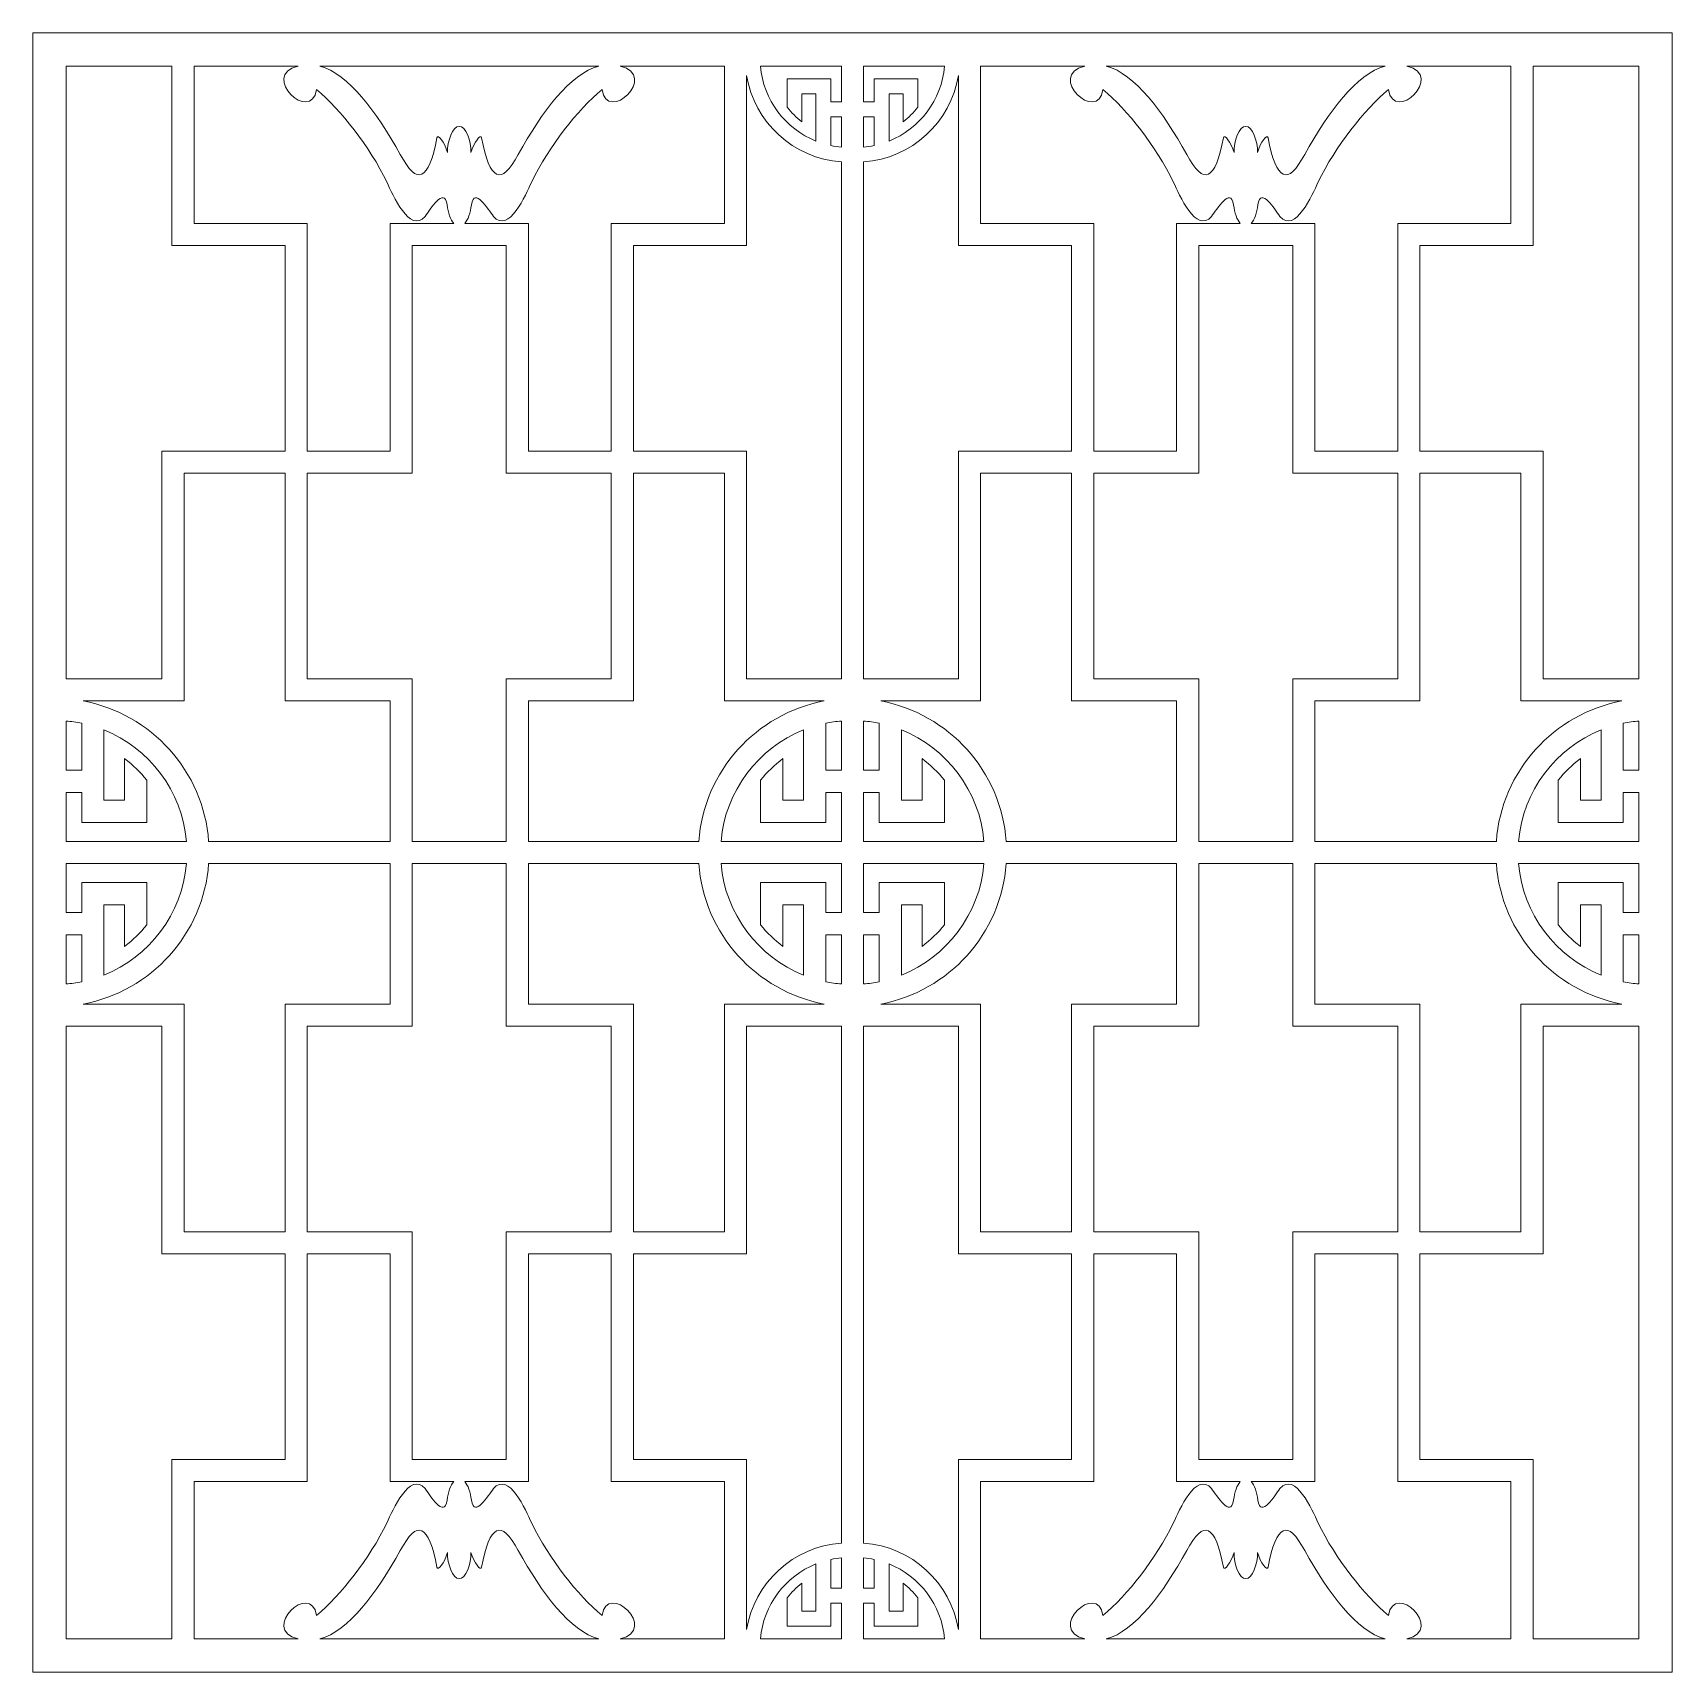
# Model space of a CAD drawing. Header units: centimetres. Extents: x -10.4 to 10.6, y -10.2 to 10.8.
import ezdxf

# ---------------------------------------------------------------- set-up
doc = ezdxf.new("R2010")
doc.units = ezdxf.units.CM
doc.header["$MEASUREMENT"] = 0
doc.layers.add('layer 1', color=7, linetype='Continuous')

msp = doc.modelspace()

# ---------------------------------------------------------------- linework, layer by layer
at = {"layer": 'layer 1', "color": 242, "lineweight": 9}
for points, knots in [([(-10.35965, 10.75516), (-10.35965, 10.75516), (10.5778, 10.75516), (10.5778, 10.75516), (10.5778, 10.75516), (10.5778, 10.75516), (10.5778, -10.18229), (10.5778, -10.18229), (10.5778, -10.18229), (10.5778, -10.18229), (-10.35965, -10.18229), (-10.35965, -10.18229), (-10.35965, -10.18229), (-10.35965, -10.18229), (-10.35965, 10.75516), (-10.35965, 10.75516)], [0, 0, 0, 0, 0.2, 0.2, 0.2, 0.2, 0.4, 0.4, 0.4, 0.4, 0.6, 0.6, 0.6, 0.6, 1, 1, 1, 1]), ([(-9.93524, 2.50435), (-9.93524, 2.50435), (-8.71118, 2.50435), (-8.71118, 2.50435), (-8.71118, 2.50435), (-8.71118, 3.47378), (-8.71118, 4.44321), (-8.71118, 5.41263), (-8.71118, 5.41263), (-8.71118, 5.41263), (-7.13668, 5.41263), (-7.13668, 5.41263), (-7.13668, 5.41263), (-7.13668, 6.28774), (-7.13668, 7.16286), (-7.13668, 8.03797), (-7.13668, 8.03797), (-7.13668, 8.03797), (-8.58219, 8.03797), (-8.58219, 8.03797), (-8.58219, 8.03797), (-8.58219, 8.03797), (-8.58219, 10.33075), (-8.58219, 10.33075), (-8.58219, 10.33075), (-8.58219, 10.33075), (-9.93524, 10.33075), (-9.93524, 10.33075), (-9.93524, 10.33075), (-9.93524, 10.33075), (-9.93524, 2.50435), (-9.93524, 2.50435)], [0, 0, 0, 0, 0.11111111, 0.11111111, 0.11111111, 0.11111111, 0.22222222, 0.22222222, 0.22222222, 0.22222222, 0.33333333, 0.33333333, 0.33333333, 0.33333333, 0.44444444, 0.44444444, 0.44444444, 0.44444444, 0.55555556, 0.55555556, 0.55555556, 0.55555556, 0.66666667, 0.66666667, 0.66666667, 0.66666667, 0.77777778, 0.77777778, 0.77777778, 0.77777778, 1, 1, 1, 1]), ([(-8.29925, 10.33075), (-8.29925, 10.33075), (-8.29925, 8.32091), (-8.29925, 8.32091), (-8.29925, 8.32091), (-8.29925, 8.32091), (-6.85375, 8.32091), (-6.85375, 8.32091), (-6.85375, 8.32091), (-6.85375, 8.32091), (-6.85375, 5.41263), (-6.85375, 5.41263), (-6.85375, 5.41263), (-6.85375, 5.41263), (-5.79579, 5.41263), (-5.79579, 5.41263), (-5.79579, 5.41263), (-5.79579, 5.41263), (-5.79579, 8.32091), (-5.79579, 8.32091), (-5.79579, 8.32091), (-5.5246, 8.32091), (-5.25339, 8.32091), (-4.9822, 8.32091), (-4.9822, 8.32091), (-5.02501, 8.36672), (-5.05516, 8.45454), (-5.0688, 8.55926), (-5.0688, 8.55926), (-5.10598, 8.79868), (-5.282, 8.49463), (-5.34994, 8.41002), (-5.34994, 8.41002), (-5.54131, 8.18168), (-5.76826, 8.68963), (-5.83444, 8.84474), (-5.83444, 8.84474), (-6.0623, 9.31203), (-6.42425, 9.76614), (-6.73633, 10.03213), (-6.73633, 10.03213), (-6.80281, 9.58134), (-7.4693, 10.20921), (-6.96931, 10.33075), (-6.96931, 10.33075), (-6.96931, 10.33075), (-8.29925, 10.33075), (-8.29925, 10.33075)], [0, 0, 0, 0, 0.07692308, 0.07692308, 0.07692308, 0.07692308, 0.15384615, 0.15384615, 0.15384615, 0.15384615, 0.23076923, 0.23076923, 0.23076923, 0.23076923, 0.30769231, 0.30769231, 0.30769231, 0.30769231, 0.38461538, 0.38461538, 0.38461538, 0.38461538, 0.46153846, 0.46153846, 0.46153846, 0.46153846, 0.53846154, 0.53846154, 0.53846154, 0.53846154, 0.61538462, 0.61538462, 0.61538462, 0.61538462, 0.69230769, 0.69230769, 0.69230769, 0.69230769, 0.76923077, 0.76923077, 0.76923077, 0.76923077, 0.84615385, 0.84615385, 0.84615385, 0.84615385, 1, 1, 1, 1]), ([(-6.6941, 10.33075), (-6.32796, 10.23196), (-5.96991, 9.74541), (-5.66574, 9.20161), (-5.66574, 9.20161), (-5.45403, 8.79448), (-5.2983, 8.86585), (-5.19857, 9.41572), (-5.19857, 9.41572), (-5.1866, 9.46536), (-5.10264, 9.35646), (-5.06231, 9.22756), (-5.06231, 9.22756), (-5.06942, 9.36838), (-4.99385, 9.5687), (-4.91308, 9.55847), (-4.91308, 9.55847), (-4.83231, 9.5687), (-4.75675, 9.36838), (-4.76385, 9.22756), (-4.76385, 9.22756), (-4.72352, 9.35646), (-4.63957, 9.46536), (-4.62759, 9.41572), (-4.62759, 9.41572), (-4.52787, 8.86585), (-4.37214, 8.79448), (-4.16043, 9.20161), (-4.16043, 9.20161), (-3.85626, 9.74541), (-3.49821, 10.23196), (-3.13207, 10.33075), (-3.13207, 10.33075), (-3.13207, 10.33075), (-6.6941, 10.33075), (-6.6941, 10.33075)], [0, 0, 0, 0, 0.1, 0.1, 0.1, 0.1, 0.2, 0.2, 0.2, 0.2, 0.3, 0.3, 0.3, 0.3, 0.4, 0.4, 0.4, 0.4, 0.5, 0.5, 0.5, 0.5, 0.6, 0.6, 0.6, 0.6, 0.7, 0.7, 0.7, 0.7, 0.8, 0.8, 0.8, 0.8, 1, 1, 1, 1]), ([(-2.85686, 10.33075), (-2.35687, 10.20921), (-3.02335, 9.58134), (-3.08984, 10.03213), (-3.08984, 10.03213), (-3.40192, 9.76614), (-3.76387, 9.31203), (-3.99172, 8.84474), (-3.99172, 8.84474), (-4.05791, 8.68963), (-4.28486, 8.18168), (-4.47623, 8.41002), (-4.47623, 8.41002), (-4.54417, 8.49463), (-4.72018, 8.79868), (-4.75737, 8.55926), (-4.75737, 8.55926), (-4.771, 8.45454), (-4.80115, 8.36672), (-4.84397, 8.32091), (-4.84397, 8.32091), (-4.57277, 8.32091), (-4.30157, 8.32091), (-4.03038, 8.32091), (-4.03038, 8.32091), (-4.03038, 8.32091), (-4.03038, 5.41263), (-4.03038, 5.41263), (-4.03038, 5.41263), (-4.03038, 5.41263), (-2.97242, 5.41263), (-2.97242, 5.41263), (-2.97242, 5.41263), (-2.97242, 5.41263), (-2.97242, 8.32091), (-2.97242, 8.32091), (-2.97242, 8.32091), (-2.97242, 8.32091), (-1.52691, 8.32091), (-1.52691, 8.32091), (-1.52691, 8.32091), (-1.52691, 8.32091), (-1.52691, 10.33075), (-1.52691, 10.33075), (-1.52691, 10.33075), (-1.52691, 10.33075), (-2.85686, 10.33075), (-2.85686, 10.33075)], [0, 0, 0, 0, 0.07692308, 0.07692308, 0.07692308, 0.07692308, 0.15384615, 0.15384615, 0.15384615, 0.15384615, 0.23076923, 0.23076923, 0.23076923, 0.23076923, 0.30769231, 0.30769231, 0.30769231, 0.30769231, 0.38461538, 0.38461538, 0.38461538, 0.38461538, 0.46153846, 0.46153846, 0.46153846, 0.46153846, 0.53846154, 0.53846154, 0.53846154, 0.53846154, 0.61538462, 0.61538462, 0.61538462, 0.61538462, 0.69230769, 0.69230769, 0.69230769, 0.69230769, 0.76923077, 0.76923077, 0.76923077, 0.76923077, 0.84615385, 0.84615385, 0.84615385, 0.84615385, 1, 1, 1, 1]), ([(-0.16704, 9.87378), (-0.16704, 9.87378), (-0.03239, 9.87378), (-0.03239, 9.87378), (-0.03239, 9.87378), (-0.03239, 9.87378), (-0.03239, 10.33075), (-0.03239, 10.33075), (-0.03239, 10.33075), (-0.03239, 10.33075), (-1.06717, 10.33075), (-1.06717, 10.33075), (-1.06717, 10.33075), (-1.06716, 10.33057), (-1.06714, 10.3304), (-1.06713, 10.3302), (-1.06713, 10.3302), (-1.03049, 9.89541), (-0.74671, 9.52916), (-0.35742, 9.37298), (-0.35742, 9.37298), (-0.35742, 9.37298), (-0.35742, 9.97676), (-0.35742, 9.97676), (-0.35742, 9.97676), (-0.35742, 9.97676), (-0.53596, 9.97676), (-0.53596, 9.97676), (-0.53596, 9.97676), (-0.53596, 9.97676), (-0.53596, 9.61962), (-0.53596, 9.61962), (-0.53596, 9.61962), (-0.60725, 9.67273), (-0.6713, 9.73504), (-0.72633, 9.80477), (-0.72633, 9.80477), (-0.72633, 9.80477), (-0.72633, 10.16713), (-0.72633, 10.16713), (-0.72633, 10.16713), (-0.5399, 10.16713), (-0.35348, 10.16713), (-0.16704, 10.16713), (-0.16704, 10.16713), (-0.16704, 10.16713), (-0.16704, 9.87378), (-0.16704, 9.87378)], [0, 0, 0, 0, 0.07692308, 0.07692308, 0.07692308, 0.07692308, 0.15384615, 0.15384615, 0.15384615, 0.15384615, 0.23076923, 0.23076923, 0.23076923, 0.23076923, 0.30769231, 0.30769231, 0.30769231, 0.30769231, 0.38461538, 0.38461538, 0.38461538, 0.38461538, 0.46153846, 0.46153846, 0.46153846, 0.46153846, 0.53846154, 0.53846154, 0.53846154, 0.53846154, 0.61538462, 0.61538462, 0.61538462, 0.61538462, 0.69230769, 0.69230769, 0.69230769, 0.69230769, 0.76923077, 0.76923077, 0.76923077, 0.76923077, 0.84615385, 0.84615385, 0.84615385, 0.84615385, 1, 1, 1, 1]), ([(0.3852, 9.87378), (0.3852, 9.87378), (0.25054, 9.87378), (0.25054, 9.87378), (0.25054, 9.87378), (0.25054, 9.87378), (0.25054, 10.33075), (0.25054, 10.33075), (0.25054, 10.33075), (0.25054, 10.33075), (1.28534, 10.33075), (1.28534, 10.33075), (1.28534, 10.33075), (1.28532, 10.33057), (1.2853, 10.3304), (1.28529, 10.3302), (1.28529, 10.3302), (1.24865, 9.89541), (0.96487, 9.52916), (0.57558, 9.37298), (0.57558, 9.37298), (0.57558, 9.37298), (0.57558, 9.97676), (0.57558, 9.97676), (0.57558, 9.97676), (0.57558, 9.97676), (0.75412, 9.97676), (0.75412, 9.97676), (0.75412, 9.97676), (0.75412, 9.97676), (0.75412, 9.61962), (0.75412, 9.61962), (0.75412, 9.61962), (0.82541, 9.67273), (0.88946, 9.73504), (0.9445, 9.80477), (0.9445, 9.80477), (0.9445, 9.80477), (0.9445, 10.16713), (0.9445, 10.16713), (0.9445, 10.16713), (0.75806, 10.16713), (0.57165, 10.16713), (0.3852, 10.16713), (0.3852, 10.16713), (0.3852, 10.16713), (0.3852, 9.87378), (0.3852, 9.87378)], [0, 0, 0, 0, 0.07692308, 0.07692308, 0.07692308, 0.07692308, 0.15384615, 0.15384615, 0.15384615, 0.15384615, 0.23076923, 0.23076923, 0.23076923, 0.23076923, 0.30769231, 0.30769231, 0.30769231, 0.30769231, 0.38461538, 0.38461538, 0.38461538, 0.38461538, 0.46153846, 0.46153846, 0.46153846, 0.46153846, 0.53846154, 0.53846154, 0.53846154, 0.53846154, 0.61538462, 0.61538462, 0.61538462, 0.61538462, 0.69230769, 0.69230769, 0.69230769, 0.69230769, 0.76923077, 0.76923077, 0.76923077, 0.76923077, 0.84615385, 0.84615385, 0.84615385, 0.84615385, 1, 1, 1, 1]), ([(3.07503, 10.33075), (2.57503, 10.20921), (3.24151, 9.58134), (3.308, 10.03213), (3.308, 10.03213), (3.62008, 9.76614), (3.98204, 9.31203), (4.20989, 8.84474), (4.20989, 8.84474), (4.27607, 8.68963), (4.50302, 8.18168), (4.69439, 8.41002), (4.69439, 8.41002), (4.76233, 8.49463), (4.93835, 8.79868), (4.97553, 8.55926), (4.97553, 8.55926), (4.98916, 8.45454), (5.01932, 8.36672), (5.06212, 8.32091), (5.06212, 8.32091), (4.79093, 8.32091), (4.51973, 8.32091), (4.24854, 8.32091), (4.24854, 8.32091), (4.24854, 8.32091), (4.24854, 5.41263), (4.24854, 5.41263), (4.24854, 5.41263), (4.24854, 5.41263), (3.19058, 5.41263), (3.19058, 5.41263), (3.19058, 5.41263), (3.19058, 5.41263), (3.19058, 8.32091), (3.19058, 8.32091), (3.19058, 8.32091), (3.19058, 8.32091), (1.74508, 8.32091), (1.74508, 8.32091), (1.74508, 8.32091), (1.74508, 8.32091), (1.74508, 10.33075), (1.74508, 10.33075), (1.74508, 10.33075), (1.74508, 10.33075), (3.07503, 10.33075), (3.07503, 10.33075)], [0, 0, 0, 0, 0.07692308, 0.07692308, 0.07692308, 0.07692308, 0.15384615, 0.15384615, 0.15384615, 0.15384615, 0.23076923, 0.23076923, 0.23076923, 0.23076923, 0.30769231, 0.30769231, 0.30769231, 0.30769231, 0.38461538, 0.38461538, 0.38461538, 0.38461538, 0.46153846, 0.46153846, 0.46153846, 0.46153846, 0.53846154, 0.53846154, 0.53846154, 0.53846154, 0.61538462, 0.61538462, 0.61538462, 0.61538462, 0.69230769, 0.69230769, 0.69230769, 0.69230769, 0.76923077, 0.76923077, 0.76923077, 0.76923077, 0.84615385, 0.84615385, 0.84615385, 0.84615385, 1, 1, 1, 1]), ([(6.91226, 10.33075), (6.54612, 10.23196), (6.18807, 9.74541), (5.88391, 9.20161), (5.88391, 9.20161), (5.67219, 8.79448), (5.51646, 8.86585), (5.41673, 9.41572), (5.41673, 9.41572), (5.40476, 9.46536), (5.3208, 9.35646), (5.28047, 9.22756), (5.28047, 9.22756), (5.28757, 9.36838), (5.21202, 9.5687), (5.13124, 9.55847), (5.13124, 9.55847), (5.05047, 9.5687), (4.97491, 9.36838), (4.98201, 9.22756), (4.98201, 9.22756), (4.94168, 9.35646), (4.85773, 9.46536), (4.84575, 9.41572), (4.84575, 9.41572), (4.74602, 8.86585), (4.5903, 8.79448), (4.37859, 9.20161), (4.37859, 9.20161), (4.07442, 9.74541), (3.71638, 10.23196), (3.35024, 10.33075), (3.35024, 10.33075), (3.35024, 10.33075), (6.91226, 10.33075), (6.91226, 10.33075)], [0, 0, 0, 0, 0.1, 0.1, 0.1, 0.1, 0.2, 0.2, 0.2, 0.2, 0.3, 0.3, 0.3, 0.3, 0.4, 0.4, 0.4, 0.4, 0.5, 0.5, 0.5, 0.5, 0.6, 0.6, 0.6, 0.6, 0.7, 0.7, 0.7, 0.7, 0.8, 0.8, 0.8, 0.8, 1, 1, 1, 1]), ([(8.51741, 10.33075), (8.51741, 10.33075), (8.51741, 8.32091), (8.51741, 8.32091), (8.51741, 8.32091), (8.51741, 8.32091), (7.07191, 8.32091), (7.07191, 8.32091), (7.07191, 8.32091), (7.07191, 8.32091), (7.07191, 5.41263), (7.07191, 5.41263), (7.07191, 5.41263), (7.07191, 5.41263), (6.01396, 5.41263), (6.01396, 5.41263), (6.01396, 5.41263), (6.01396, 5.41263), (6.01396, 8.32091), (6.01396, 8.32091), (6.01396, 8.32091), (5.74275, 8.32091), (5.47155, 8.32091), (5.20035, 8.32091), (5.20035, 8.32091), (5.24317, 8.36672), (5.27332, 8.45454), (5.28696, 8.55926), (5.28696, 8.55926), (5.32415, 8.79868), (5.50015, 8.49463), (5.56809, 8.41002), (5.56809, 8.41002), (5.75947, 8.18168), (5.98642, 8.68963), (6.0526, 8.84474), (6.0526, 8.84474), (6.28045, 9.31203), (6.64241, 9.76614), (6.9545, 10.03213), (6.9545, 10.03213), (7.02098, 9.58134), (7.68747, 10.20921), (7.18747, 10.33075), (7.18747, 10.33075), (7.18747, 10.33075), (8.51741, 10.33075), (8.51741, 10.33075)], [0, 0, 0, 0, 0.07692308, 0.07692308, 0.07692308, 0.07692308, 0.15384615, 0.15384615, 0.15384615, 0.15384615, 0.23076923, 0.23076923, 0.23076923, 0.23076923, 0.30769231, 0.30769231, 0.30769231, 0.30769231, 0.38461538, 0.38461538, 0.38461538, 0.38461538, 0.46153846, 0.46153846, 0.46153846, 0.46153846, 0.53846154, 0.53846154, 0.53846154, 0.53846154, 0.61538462, 0.61538462, 0.61538462, 0.61538462, 0.69230769, 0.69230769, 0.69230769, 0.69230769, 0.76923077, 0.76923077, 0.76923077, 0.76923077, 0.84615385, 0.84615385, 0.84615385, 0.84615385, 1, 1, 1, 1]), ([(10.15341, 2.50435), (10.15341, 2.50435), (8.92934, 2.50435), (8.92934, 2.50435), (8.92934, 2.50435), (8.92934, 3.47378), (8.92934, 4.44321), (8.92934, 5.41263), (8.92934, 5.41263), (8.92934, 5.41263), (7.35484, 5.41263), (7.35484, 5.41263), (7.35484, 5.41263), (7.35484, 6.28774), (7.35484, 7.16286), (7.35484, 8.03797), (7.35484, 8.03797), (7.35484, 8.03797), (8.80035, 8.03797), (8.80035, 8.03797), (8.80035, 8.03797), (8.80035, 8.03797), (8.80035, 10.33075), (8.80035, 10.33075), (8.80035, 10.33075), (8.80035, 10.33075), (10.15341, 10.33075), (10.15341, 10.33075), (10.15341, 10.33075), (10.15341, 10.33075), (10.15341, 2.50435), (10.15341, 2.50435)], [0, 0, 0, 0, 0.11111111, 0.11111111, 0.11111111, 0.11111111, 0.22222222, 0.22222222, 0.22222222, 0.22222222, 0.33333333, 0.33333333, 0.33333333, 0.33333333, 0.44444444, 0.44444444, 0.44444444, 0.44444444, 0.55555556, 0.55555556, 0.55555556, 0.55555556, 0.66666667, 0.66666667, 0.66666667, 0.66666667, 0.77777778, 0.77777778, 0.77777778, 0.77777778, 1, 1, 1, 1]), ([(-0.03239, 2.50435), (-0.03239, 2.50435), (-0.03239, 9.10497), (-0.03239, 9.10497), (-0.03239, 9.10497), (-0.6457, 9.14887), (-1.1457, 9.6136), (-1.24398, 10.21068), (-1.24398, 10.21068), (-1.24398, 10.21068), (-1.24398, 8.03797), (-1.24398, 8.03797), (-1.24398, 8.03797), (-1.24398, 8.03797), (-2.68948, 8.03797), (-2.68948, 8.03797), (-2.68948, 8.03797), (-2.68948, 7.16286), (-2.68948, 6.28774), (-2.68948, 5.41263), (-2.68948, 5.41263), (-2.68948, 5.41263), (-1.24399, 5.41263), (-1.24399, 5.41263), (-1.24399, 5.41263), (-1.24399, 5.41263), (-1.24399, 5.22676), (-1.24399, 5.22676), (-1.24399, 5.22676), (-1.24399, 5.22676), (-1.24398, 5.22676), (-1.24398, 5.22676), (-1.24398, 5.22676), (-1.24398, 5.22676), (-1.24398, 2.50435), (-1.24398, 2.50435), (-1.24398, 2.50435), (-1.24398, 2.50435), (-0.03239, 2.50435), (-0.03239, 2.50435)], [0, 0, 0, 0, 0.09090909, 0.09090909, 0.09090909, 0.09090909, 0.18181818, 0.18181818, 0.18181818, 0.18181818, 0.27272727, 0.27272727, 0.27272727, 0.27272727, 0.36363636, 0.36363636, 0.36363636, 0.36363636, 0.45454545, 0.45454545, 0.45454545, 0.45454545, 0.54545455, 0.54545455, 0.54545455, 0.54545455, 0.63636364, 0.63636364, 0.63636364, 0.63636364, 0.72727273, 0.72727273, 0.72727273, 0.72727273, 0.81818182, 0.81818182, 0.81818182, 0.81818182, 1, 1, 1, 1]), ([(0.25054, 2.50435), (0.25054, 2.50435), (0.25054, 9.10497), (0.25054, 9.10497), (0.25054, 9.10497), (0.86386, 9.14887), (1.36386, 9.6136), (1.46214, 10.21068), (1.46214, 10.21068), (1.46214, 10.21068), (1.46214, 8.03797), (1.46214, 8.03797), (1.46214, 8.03797), (1.46214, 8.03797), (2.90764, 8.03797), (2.90764, 8.03797), (2.90764, 8.03797), (2.90764, 7.16286), (2.90764, 6.28774), (2.90764, 5.41263), (2.90764, 5.41263), (2.90764, 5.41263), (1.46214, 5.41263), (1.46214, 5.41263), (1.46214, 5.41263), (1.46214, 5.41263), (1.46214, 5.22676), (1.46214, 5.22676), (1.46214, 5.22676), (1.46214, 5.22676), (1.46214, 5.22676), (1.46214, 5.22676), (1.46214, 5.22676), (1.46214, 5.22676), (1.46214, 2.50435), (1.46214, 2.50435), (1.46214, 2.50435), (1.46214, 2.50435), (0.25054, 2.50435), (0.25054, 2.50435)], [0, 0, 0, 0, 0.09090909, 0.09090909, 0.09090909, 0.09090909, 0.18181818, 0.18181818, 0.18181818, 0.18181818, 0.27272727, 0.27272727, 0.27272727, 0.27272727, 0.36363636, 0.36363636, 0.36363636, 0.36363636, 0.45454545, 0.45454545, 0.45454545, 0.45454545, 0.54545455, 0.54545455, 0.54545455, 0.54545455, 0.63636364, 0.63636364, 0.63636364, 0.63636364, 0.72727273, 0.72727273, 0.72727273, 0.72727273, 0.81818182, 0.81818182, 0.81818182, 0.81818182, 1, 1, 1, 1]), ([(-0.03239, 9.6834), (-0.03239, 9.6834), (-0.16704, 9.6834), (-0.16704, 9.6834), (-0.16704, 9.6834), (-0.16704, 9.6834), (-0.16704, 9.31554), (-0.16704, 9.31554), (-0.16704, 9.31554), (-0.12303, 9.30642), (-0.07809, 9.2998), (-0.03239, 9.29597), (-0.03239, 9.29597), (-0.03239, 9.29597), (-0.03239, 9.6834), (-0.03239, 9.6834)], [0, 0, 0, 0, 0.2, 0.2, 0.2, 0.2, 0.4, 0.4, 0.4, 0.4, 0.6, 0.6, 0.6, 0.6, 1, 1, 1, 1]), ([(0.25054, 9.6834), (0.25054, 9.6834), (0.3852, 9.6834), (0.3852, 9.6834), (0.3852, 9.6834), (0.3852, 9.6834), (0.3852, 9.31554), (0.3852, 9.31554), (0.3852, 9.31554), (0.34118, 9.30642), (0.29626, 9.2998), (0.25054, 9.29597), (0.25054, 9.29597), (0.25054, 9.29597), (0.25054, 9.6834), (0.25054, 9.6834)], [0, 0, 0, 0, 0.2, 0.2, 0.2, 0.2, 0.4, 0.4, 0.4, 0.4, 0.6, 0.6, 0.6, 0.6, 1, 1, 1, 1]), ([(-5.51285, 0.4279), (-5.51285, 0.4279), (-4.31332, 0.4279), (-4.31332, 0.4279), (-4.31332, 0.4279), (-4.31332, 0.4279), (-4.31332, 2.50435), (-4.31332, 2.50435), (-4.31332, 2.50435), (-3.86635, 2.50435), (-3.41938, 2.50435), (-2.97242, 2.50435), (-2.97242, 2.50435), (-2.97242, 2.50435), (-2.97242, 5.12969), (-2.97242, 5.12969), (-2.97242, 5.12969), (-2.97242, 5.12969), (-4.31332, 5.12969), (-4.31332, 5.12969), (-4.31332, 5.12969), (-4.31332, 6.09911), (-4.31332, 7.06854), (-4.31332, 8.03797), (-4.31332, 8.03797), (-4.31332, 8.03797), (-5.51285, 8.03797), (-5.51285, 8.03797), (-5.51285, 8.03797), (-5.51285, 8.03797), (-5.51285, 5.12969), (-5.51285, 5.12969), (-5.51285, 5.12969), (-5.51285, 5.12969), (-6.85375, 5.12969), (-6.85375, 5.12969), (-6.85375, 5.12969), (-6.85375, 5.12969), (-6.85375, 2.50435), (-6.85375, 2.50435), (-6.85375, 2.50435), (-6.40678, 2.50435), (-5.95982, 2.50435), (-5.51285, 2.50435), (-5.51285, 2.50435), (-5.51285, 2.50435), (-5.51285, 0.4279), (-5.51285, 0.4279)], [0, 0, 0, 0, 0.07692308, 0.07692308, 0.07692308, 0.07692308, 0.15384615, 0.15384615, 0.15384615, 0.15384615, 0.23076923, 0.23076923, 0.23076923, 0.23076923, 0.30769231, 0.30769231, 0.30769231, 0.30769231, 0.38461538, 0.38461538, 0.38461538, 0.38461538, 0.46153846, 0.46153846, 0.46153846, 0.46153846, 0.53846154, 0.53846154, 0.53846154, 0.53846154, 0.61538462, 0.61538462, 0.61538462, 0.61538462, 0.69230769, 0.69230769, 0.69230769, 0.69230769, 0.76923077, 0.76923077, 0.76923077, 0.76923077, 0.84615385, 0.84615385, 0.84615385, 0.84615385, 1, 1, 1, 1]), ([(5.73101, 0.4279), (5.73101, 0.4279), (4.53147, 0.4279), (4.53147, 0.4279), (4.53147, 0.4279), (4.53147, 0.4279), (4.53147, 2.50435), (4.53147, 2.50435), (4.53147, 2.50435), (4.08451, 2.50435), (3.63755, 2.50435), (3.19058, 2.50435), (3.19058, 2.50435), (3.19058, 2.50435), (3.19058, 5.12969), (3.19058, 5.12969), (3.19058, 5.12969), (3.19058, 5.12969), (4.53147, 5.12969), (4.53147, 5.12969), (4.53147, 5.12969), (4.53147, 6.09911), (4.53147, 7.06854), (4.53147, 8.03797), (4.53147, 8.03797), (4.53147, 8.03797), (5.73101, 8.03797), (5.73101, 8.03797), (5.73101, 8.03797), (5.73101, 8.03797), (5.73101, 5.12969), (5.73101, 5.12969), (5.73101, 5.12969), (5.73101, 5.12969), (7.07191, 5.12969), (7.07191, 5.12969), (7.07191, 5.12969), (7.07191, 5.12969), (7.07191, 2.50435), (7.07191, 2.50435), (7.07191, 2.50435), (6.62495, 2.50435), (6.17798, 2.50435), (5.73101, 2.50435), (5.73101, 2.50435), (5.73101, 2.50435), (5.73101, 0.4279), (5.73101, 0.4279)], [0, 0, 0, 0, 0.07692308, 0.07692308, 0.07692308, 0.07692308, 0.15384615, 0.15384615, 0.15384615, 0.15384615, 0.23076923, 0.23076923, 0.23076923, 0.23076923, 0.30769231, 0.30769231, 0.30769231, 0.30769231, 0.38461538, 0.38461538, 0.38461538, 0.38461538, 0.46153846, 0.46153846, 0.46153846, 0.46153846, 0.53846154, 0.53846154, 0.53846154, 0.53846154, 0.61538462, 0.61538462, 0.61538462, 0.61538462, 0.69230769, 0.69230769, 0.69230769, 0.69230769, 0.76923077, 0.76923077, 0.76923077, 0.76923077, 0.84615385, 0.84615385, 0.84615385, 0.84615385, 1, 1, 1, 1]), ([(-8.11349, 0.4279), (-8.11349, 0.4279), (-5.79579, 0.4279), (-5.79579, 0.4279), (-5.79579, 0.4279), (-5.79579, 0.4279), (-5.79579, 2.22142), (-5.79579, 2.22142), (-5.79579, 2.22142), (-5.79579, 2.22142), (-7.13668, 2.22142), (-7.13668, 2.22142), (-7.13668, 2.22142), (-7.13668, 3.19084), (-7.13668, 4.16027), (-7.13668, 5.12969), (-7.13668, 5.12969), (-7.13668, 5.12969), (-8.42824, 5.12969), (-8.42824, 5.12969), (-8.42824, 5.12969), (-8.42824, 5.12969), (-8.42824, 2.22142), (-8.42824, 2.22142), (-8.42824, 2.22142), (-8.42824, 2.22142), (-9.71561, 2.22142), (-9.71561, 2.22142), (-9.71561, 2.22142), (-8.84838, 2.0595), (-8.17815, 1.32573), (-8.11354, 0.42872), (-8.11354, 0.42872), (-8.11353, 0.42845), (-8.11351, 0.42817), (-8.11349, 0.4279)], [0, 0, 0, 0, 0.1, 0.1, 0.1, 0.1, 0.2, 0.2, 0.2, 0.2, 0.3, 0.3, 0.3, 0.3, 0.4, 0.4, 0.4, 0.4, 0.5, 0.5, 0.5, 0.5, 0.6, 0.6, 0.6, 0.6, 0.7, 0.7, 0.7, 0.7, 0.8, 0.8, 0.8, 0.8, 1, 1, 1, 1]), ([(-4.03038, 0.4279), (-4.03038, 0.4279), (-1.85413, 0.4279), (-1.85413, 0.4279), (-1.85413, 0.4279), (-1.85411, 0.42817), (-1.8541, 0.42845), (-1.85407, 0.42872), (-1.85407, 0.42872), (-1.78948, 1.32573), (-1.11924, 2.0595), (-0.25201, 2.22142), (-0.25201, 2.22142), (-0.25201, 2.22142), (-1.52691, 2.22142), (-1.52691, 2.22142), (-1.52691, 2.22142), (-1.52691, 3.19083), (-1.52691, 4.16027), (-1.52691, 5.12969), (-1.52691, 5.12969), (-1.52691, 5.12969), (-2.68948, 5.12969), (-2.68948, 5.12969), (-2.68948, 5.12969), (-2.68948, 4.16027), (-2.68948, 3.19084), (-2.68948, 2.22142), (-2.68948, 2.22142), (-2.68948, 2.22142), (-4.03038, 2.22142), (-4.03038, 2.22142), (-4.03038, 2.22142), (-4.03038, 2.22142), (-4.03038, 0.4279), (-4.03038, 0.4279)], [0, 0, 0, 0, 0.1, 0.1, 0.1, 0.1, 0.2, 0.2, 0.2, 0.2, 0.3, 0.3, 0.3, 0.3, 0.4, 0.4, 0.4, 0.4, 0.5, 0.5, 0.5, 0.5, 0.6, 0.6, 0.6, 0.6, 0.7, 0.7, 0.7, 0.7, 0.8, 0.8, 0.8, 0.8, 1, 1, 1, 1]), ([(4.24854, 0.4279), (4.24854, 0.4279), (2.07229, 0.4279), (2.07229, 0.4279), (2.07229, 0.4279), (2.07227, 0.42817), (2.07226, 0.42845), (2.07224, 0.42872), (2.07224, 0.42872), (2.00764, 1.32573), (1.3374, 2.0595), (0.47017, 2.22142), (0.47017, 2.22142), (0.47017, 2.22142), (1.74508, 2.22142), (1.74508, 2.22142), (1.74508, 2.22142), (1.74508, 3.19083), (1.74508, 4.16027), (1.74508, 5.12969), (1.74508, 5.12969), (1.74508, 5.12969), (2.90764, 5.12969), (2.90764, 5.12969), (2.90764, 5.12969), (2.90764, 4.16027), (2.90764, 3.19084), (2.90764, 2.22142), (2.90764, 2.22142), (2.90764, 2.22142), (4.24854, 2.22142), (4.24854, 2.22142), (4.24854, 2.22142), (4.24854, 2.22142), (4.24854, 0.4279), (4.24854, 0.4279)], [0, 0, 0, 0, 0.1, 0.1, 0.1, 0.1, 0.2, 0.2, 0.2, 0.2, 0.3, 0.3, 0.3, 0.3, 0.4, 0.4, 0.4, 0.4, 0.5, 0.5, 0.5, 0.5, 0.6, 0.6, 0.6, 0.6, 0.7, 0.7, 0.7, 0.7, 0.8, 0.8, 0.8, 0.8, 1, 1, 1, 1]), ([(8.33165, 0.4279), (8.33165, 0.4279), (6.01396, 0.4279), (6.01396, 0.4279), (6.01396, 0.4279), (6.01396, 0.4279), (6.01396, 2.22142), (6.01396, 2.22142), (6.01396, 2.22142), (6.01396, 2.22142), (7.35484, 2.22142), (7.35484, 2.22142), (7.35484, 2.22142), (7.35484, 3.19084), (7.35484, 4.16027), (7.35484, 5.12969), (7.35484, 5.12969), (7.35484, 5.12969), (8.6464, 5.12969), (8.6464, 5.12969), (8.6464, 5.12969), (8.6464, 5.12969), (8.6464, 2.22142), (8.6464, 2.22142), (8.6464, 2.22142), (8.6464, 2.22142), (9.93378, 2.22142), (9.93378, 2.22142), (9.93378, 2.22142), (9.06654, 2.0595), (8.39631, 1.32573), (8.33171, 0.42872), (8.33171, 0.42872), (8.33169, 0.42845), (8.33168, 0.42817), (8.33165, 0.4279)], [0, 0, 0, 0, 0.1, 0.1, 0.1, 0.1, 0.2, 0.2, 0.2, 0.2, 0.3, 0.3, 0.3, 0.3, 0.4, 0.4, 0.4, 0.4, 0.5, 0.5, 0.5, 0.5, 0.6, 0.6, 0.6, 0.6, 0.7, 0.7, 0.7, 0.7, 0.8, 0.8, 0.8, 0.8, 1, 1, 1, 1]), ([(-9.93524, 1.33589), (-9.93524, 1.33589), (-9.7351, 1.33589), (-9.7351, 1.33589), (-9.7351, 1.33589), (-9.7351, 1.33589), (-9.7351, 1.93674), (-9.7351, 1.93674), (-9.7351, 1.93674), (-9.80053, 1.9503), (-9.86732, 1.96013), (-9.93524, 1.96583), (-9.93524, 1.96583), (-9.93524, 1.96583), (-9.93524, 1.33589), (-9.93524, 1.33589)], [0, 0, 0, 0, 0.2, 0.2, 0.2, 0.2, 0.4, 0.4, 0.4, 0.4, 0.6, 0.6, 0.6, 0.6, 1, 1, 1, 1]), ([(-0.23252, 1.33589), (-0.23252, 1.33589), (-0.03239, 1.33589), (-0.03239, 1.33589), (-0.03239, 1.33589), (-0.03239, 1.33589), (-0.03239, 1.96583), (-0.03239, 1.96583), (-0.03239, 1.96583), (-0.10031, 1.96013), (-0.16709, 1.9503), (-0.23252, 1.93674), (-0.23252, 1.93674), (-0.23252, 1.93674), (-0.23252, 1.33589), (-0.23252, 1.33589)], [0, 0, 0, 0, 0.2, 0.2, 0.2, 0.2, 0.4, 0.4, 0.4, 0.4, 0.6, 0.6, 0.6, 0.6, 1, 1, 1, 1]), ([(0.45068, 1.33589), (0.45068, 1.33589), (0.25054, 1.33589), (0.25054, 1.33589), (0.25054, 1.33589), (0.25054, 1.33589), (0.25054, 1.96583), (0.25054, 1.96583), (0.25054, 1.96583), (0.31848, 1.96013), (0.38525, 1.9503), (0.45068, 1.93674), (0.45068, 1.93674), (0.45068, 1.93674), (0.45068, 1.33589), (0.45068, 1.33589)], [0, 0, 0, 0, 0.2, 0.2, 0.2, 0.2, 0.4, 0.4, 0.4, 0.4, 0.6, 0.6, 0.6, 0.6, 1, 1, 1, 1]), ([(10.15341, 1.33589), (10.15341, 1.33589), (9.95326, 1.33589), (9.95326, 1.33589), (9.95326, 1.33589), (9.95326, 1.33589), (9.95326, 1.93674), (9.95326, 1.93674), (9.95326, 1.93674), (10.0187, 1.9503), (10.08548, 1.96013), (10.15341, 1.96583), (10.15341, 1.96583), (10.15341, 1.96583), (10.15341, 1.33589), (10.15341, 1.33589)], [0, 0, 0, 0, 0.2, 0.2, 0.2, 0.2, 0.4, 0.4, 0.4, 0.4, 0.6, 0.6, 0.6, 0.6, 1, 1, 1, 1]), ([(-9.7351, 1.05295), (-9.7351, 1.05295), (-9.93524, 1.05295), (-9.93524, 1.05295), (-9.93524, 1.05295), (-9.93524, 1.05295), (-9.93524, 0.4279), (-9.93524, 0.4279), (-9.93524, 0.4279), (-9.93524, 0.4279), (-8.3973, 0.4279), (-8.3973, 0.4279), (-8.3973, 0.4279), (-8.39732, 0.42816), (-8.39735, 0.42843), (-8.39737, 0.4287), (-8.39737, 0.4287), (-8.45182, 1.07493), (-8.87359, 1.61926), (-9.45216, 1.85138), (-9.45216, 1.85138), (-9.45216, 1.85138), (-9.45216, 0.95401), (-9.45216, 0.95401), (-9.45216, 0.95401), (-9.45216, 0.95401), (-9.1868, 0.95401), (-9.1868, 0.95401), (-9.1868, 0.95401), (-9.1868, 0.95401), (-9.1868, 1.48481), (-9.1868, 1.48481), (-9.1868, 1.48481), (-9.08086, 1.40587), (-8.98566, 1.31327), (-8.90387, 1.20964), (-8.90387, 1.20964), (-8.90387, 1.20964), (-8.90387, 0.67107), (-8.90387, 0.67107), (-8.90387, 0.67107), (-9.18095, 0.67107), (-9.45801, 0.67107), (-9.7351, 0.67107), (-9.7351, 0.67107), (-9.7351, 0.67107), (-9.7351, 1.05295), (-9.7351, 1.05295)], [0, 0, 0, 0, 0.07692308, 0.07692308, 0.07692308, 0.07692308, 0.15384615, 0.15384615, 0.15384615, 0.15384615, 0.23076923, 0.23076923, 0.23076923, 0.23076923, 0.30769231, 0.30769231, 0.30769231, 0.30769231, 0.38461538, 0.38461538, 0.38461538, 0.38461538, 0.46153846, 0.46153846, 0.46153846, 0.46153846, 0.53846154, 0.53846154, 0.53846154, 0.53846154, 0.61538462, 0.61538462, 0.61538462, 0.61538462, 0.69230769, 0.69230769, 0.69230769, 0.69230769, 0.76923077, 0.76923077, 0.76923077, 0.76923077, 0.84615385, 0.84615385, 0.84615385, 0.84615385, 1, 1, 1, 1]), ([(-0.03239, 1.05295), (-0.03239, 1.05295), (-0.23252, 1.05295), (-0.23252, 1.05295), (-0.23252, 1.05295), (-0.23252, 1.05295), (-0.23252, 0.67107), (-0.23252, 0.67107), (-0.23252, 0.67107), (-0.50962, 0.67107), (-0.78667, 0.67107), (-1.06376, 0.67107), (-1.06376, 0.67107), (-1.06376, 0.67107), (-1.06376, 1.20964), (-1.06376, 1.20964), (-1.06376, 1.20964), (-0.98196, 1.31327), (-0.88677, 1.40587), (-0.78082, 1.48481), (-0.78082, 1.48481), (-0.78082, 1.48481), (-0.78082, 0.95401), (-0.78082, 0.95401), (-0.78082, 0.95401), (-0.78082, 0.95401), (-0.51546, 0.95401), (-0.51546, 0.95401), (-0.51546, 0.95401), (-0.51546, 0.95401), (-0.51546, 1.85138), (-0.51546, 1.85138), (-0.51546, 1.85138), (-1.09404, 1.61926), (-1.5158, 1.07493), (-1.57025, 0.4287), (-1.57025, 0.4287), (-1.57028, 0.42843), (-1.5703, 0.42816), (-1.57033, 0.4279), (-1.57033, 0.4279), (-1.57033, 0.4279), (-0.03239, 0.4279), (-0.03239, 0.4279), (-0.03239, 0.4279), (-0.03239, 0.4279), (-0.03239, 1.05295), (-0.03239, 1.05295)], [0, 0, 0, 0, 0.07692308, 0.07692308, 0.07692308, 0.07692308, 0.15384615, 0.15384615, 0.15384615, 0.15384615, 0.23076923, 0.23076923, 0.23076923, 0.23076923, 0.30769231, 0.30769231, 0.30769231, 0.30769231, 0.38461538, 0.38461538, 0.38461538, 0.38461538, 0.46153846, 0.46153846, 0.46153846, 0.46153846, 0.53846154, 0.53846154, 0.53846154, 0.53846154, 0.61538462, 0.61538462, 0.61538462, 0.61538462, 0.69230769, 0.69230769, 0.69230769, 0.69230769, 0.76923077, 0.76923077, 0.76923077, 0.76923077, 0.84615385, 0.84615385, 0.84615385, 0.84615385, 1, 1, 1, 1]), ([(0.25054, 1.05295), (0.25054, 1.05295), (0.45068, 1.05295), (0.45068, 1.05295), (0.45068, 1.05295), (0.45068, 1.05295), (0.45068, 0.67107), (0.45068, 0.67107), (0.45068, 0.67107), (0.72778, 0.67107), (1.00483, 0.67107), (1.28192, 0.67107), (1.28192, 0.67107), (1.28192, 0.67107), (1.28192, 1.20964), (1.28192, 1.20964), (1.28192, 1.20964), (1.20012, 1.31327), (1.10492, 1.40587), (0.99898, 1.48481), (0.99898, 1.48481), (0.99898, 1.48481), (0.99898, 0.95401), (0.99898, 0.95401), (0.99898, 0.95401), (0.99898, 0.95401), (0.73363, 0.95401), (0.73363, 0.95401), (0.73363, 0.95401), (0.73363, 0.95401), (0.73363, 1.85138), (0.73363, 1.85138), (0.73363, 1.85138), (1.31221, 1.61926), (1.73396, 1.07493), (1.78842, 0.4287), (1.78842, 0.4287), (1.78843, 0.42843), (1.78846, 0.42816), (1.78849, 0.4279), (1.78849, 0.4279), (1.78849, 0.4279), (0.25054, 0.4279), (0.25054, 0.4279), (0.25054, 0.4279), (0.25054, 0.4279), (0.25054, 1.05295), (0.25054, 1.05295)], [0, 0, 0, 0, 0.07692308, 0.07692308, 0.07692308, 0.07692308, 0.15384615, 0.15384615, 0.15384615, 0.15384615, 0.23076923, 0.23076923, 0.23076923, 0.23076923, 0.30769231, 0.30769231, 0.30769231, 0.30769231, 0.38461538, 0.38461538, 0.38461538, 0.38461538, 0.46153846, 0.46153846, 0.46153846, 0.46153846, 0.53846154, 0.53846154, 0.53846154, 0.53846154, 0.61538462, 0.61538462, 0.61538462, 0.61538462, 0.69230769, 0.69230769, 0.69230769, 0.69230769, 0.76923077, 0.76923077, 0.76923077, 0.76923077, 0.84615385, 0.84615385, 0.84615385, 0.84615385, 1, 1, 1, 1]), ([(9.95326, 1.05295), (9.95326, 1.05295), (10.15341, 1.05295), (10.15341, 1.05295), (10.15341, 1.05295), (10.15341, 1.05295), (10.15341, 0.4279), (10.15341, 0.4279), (10.15341, 0.4279), (10.15341, 0.4279), (8.61546, 0.4279), (8.61546, 0.4279), (8.61546, 0.4279), (8.61548, 0.42816), (8.61551, 0.42843), (8.61553, 0.4287), (8.61553, 0.4287), (8.66999, 1.07493), (9.09174, 1.61926), (9.67032, 1.85138), (9.67032, 1.85138), (9.67032, 1.85138), (9.67032, 0.95401), (9.67032, 0.95401), (9.67032, 0.95401), (9.67032, 0.95401), (9.40496, 0.95401), (9.40496, 0.95401), (9.40496, 0.95401), (9.40496, 0.95401), (9.40496, 1.48481), (9.40496, 1.48481), (9.40496, 1.48481), (9.29902, 1.40587), (9.20383, 1.31327), (9.12203, 1.20964), (9.12203, 1.20964), (9.12203, 1.20964), (9.12203, 0.67107), (9.12203, 0.67107), (9.12203, 0.67107), (9.39912, 0.67107), (9.67618, 0.67107), (9.95326, 0.67107), (9.95326, 0.67107), (9.95326, 0.67107), (9.95326, 1.05295), (9.95326, 1.05295)], [0, 0, 0, 0, 0.07692308, 0.07692308, 0.07692308, 0.07692308, 0.15384615, 0.15384615, 0.15384615, 0.15384615, 0.23076923, 0.23076923, 0.23076923, 0.23076923, 0.30769231, 0.30769231, 0.30769231, 0.30769231, 0.38461538, 0.38461538, 0.38461538, 0.38461538, 0.46153846, 0.46153846, 0.46153846, 0.46153846, 0.53846154, 0.53846154, 0.53846154, 0.53846154, 0.61538462, 0.61538462, 0.61538462, 0.61538462, 0.69230769, 0.69230769, 0.69230769, 0.69230769, 0.76923077, 0.76923077, 0.76923077, 0.76923077, 0.84615385, 0.84615385, 0.84615385, 0.84615385, 1, 1, 1, 1]), ([(-9.7351, -0.48008), (-9.7351, -0.48008), (-9.93524, -0.48008), (-9.93524, -0.48008), (-9.93524, -0.48008), (-9.93524, -0.48008), (-9.93524, 0.14497), (-9.93524, 0.14497), (-9.93524, 0.14497), (-9.93524, 0.14497), (-8.3973, 0.14497), (-8.3973, 0.14497), (-8.3973, 0.14497), (-8.39732, 0.1447), (-8.39735, 0.14444), (-8.39737, 0.14417), (-8.39737, 0.14417), (-8.45182, -0.50206), (-8.87359, -1.04638), (-9.45216, -1.27851), (-9.45216, -1.27851), (-9.45216, -1.27851), (-9.45216, -0.38114), (-9.45216, -0.38114), (-9.45216, -0.38114), (-9.45216, -0.38114), (-9.1868, -0.38114), (-9.1868, -0.38114), (-9.1868, -0.38114), (-9.1868, -0.38114), (-9.1868, -0.91194), (-9.1868, -0.91194), (-9.1868, -0.91194), (-9.08086, -0.833), (-8.98566, -0.7404), (-8.90387, -0.63677), (-8.90387, -0.63677), (-8.90387, -0.63677), (-8.90387, -0.09821), (-8.90387, -0.09821), (-8.90387, -0.09821), (-9.18095, -0.09821), (-9.45801, -0.09821), (-9.7351, -0.09821), (-9.7351, -0.09821), (-9.7351, -0.09821), (-9.7351, -0.48008), (-9.7351, -0.48008)], [0, 0, 0, 0, 0.07692308, 0.07692308, 0.07692308, 0.07692308, 0.15384615, 0.15384615, 0.15384615, 0.15384615, 0.23076923, 0.23076923, 0.23076923, 0.23076923, 0.30769231, 0.30769231, 0.30769231, 0.30769231, 0.38461538, 0.38461538, 0.38461538, 0.38461538, 0.46153846, 0.46153846, 0.46153846, 0.46153846, 0.53846154, 0.53846154, 0.53846154, 0.53846154, 0.61538462, 0.61538462, 0.61538462, 0.61538462, 0.69230769, 0.69230769, 0.69230769, 0.69230769, 0.76923077, 0.76923077, 0.76923077, 0.76923077, 0.84615385, 0.84615385, 0.84615385, 0.84615385, 1, 1, 1, 1]), ([(-8.11349, 0.14497), (-8.11349, 0.14497), (-5.79579, 0.14497), (-5.79579, 0.14497), (-5.79579, 0.14497), (-5.79579, 0.14497), (-5.79579, -1.64855), (-5.79579, -1.64855), (-5.79579, -1.64855), (-5.79579, -1.64855), (-7.13668, -1.64855), (-7.13668, -1.64855), (-7.13668, -1.64855), (-7.13668, -2.61797), (-7.13668, -3.5874), (-7.13668, -4.55682), (-7.13668, -4.55682), (-7.13668, -4.55682), (-8.42824, -4.55682), (-8.42824, -4.55682), (-8.42824, -4.55682), (-8.42824, -4.55682), (-8.42824, -1.64855), (-8.42824, -1.64855), (-8.42824, -1.64855), (-8.42824, -1.64855), (-9.71561, -1.64855), (-9.71561, -1.64855), (-9.71561, -1.64855), (-8.84838, -1.48663), (-8.17815, -0.75286), (-8.11354, 0.14415), (-8.11354, 0.14415), (-8.11353, 0.14442), (-8.11351, 0.1447), (-8.11349, 0.14497)], [0, 0, 0, 0, 0.1, 0.1, 0.1, 0.1, 0.2, 0.2, 0.2, 0.2, 0.3, 0.3, 0.3, 0.3, 0.4, 0.4, 0.4, 0.4, 0.5, 0.5, 0.5, 0.5, 0.6, 0.6, 0.6, 0.6, 0.7, 0.7, 0.7, 0.7, 0.8, 0.8, 0.8, 0.8, 1, 1, 1, 1]), ([(-5.51285, 0.14497), (-5.51285, 0.14497), (-4.31332, 0.14497), (-4.31332, 0.14497), (-4.31332, 0.14497), (-4.31332, 0.14497), (-4.31332, -1.93148), (-4.31332, -1.93148), (-4.31332, -1.93148), (-3.86635, -1.93148), (-3.41938, -1.93148), (-2.97242, -1.93148), (-2.97242, -1.93148), (-2.97242, -1.93148), (-2.97242, -4.55682), (-2.97242, -4.55682), (-2.97242, -4.55682), (-2.97242, -4.55682), (-4.31332, -4.55682), (-4.31332, -4.55682), (-4.31332, -4.55682), (-4.31332, -5.52624), (-4.31332, -6.49567), (-4.31332, -7.4651), (-4.31332, -7.4651), (-4.31332, -7.4651), (-5.51285, -7.4651), (-5.51285, -7.4651), (-5.51285, -7.4651), (-5.51285, -7.4651), (-5.51285, -4.55682), (-5.51285, -4.55682), (-5.51285, -4.55682), (-5.51285, -4.55682), (-6.85375, -4.55682), (-6.85375, -4.55682), (-6.85375, -4.55682), (-6.85375, -4.55682), (-6.85375, -1.93148), (-6.85375, -1.93148), (-6.85375, -1.93148), (-6.40678, -1.93148), (-5.95982, -1.93148), (-5.51285, -1.93148), (-5.51285, -1.93148), (-5.51285, -1.93148), (-5.51285, 0.14497), (-5.51285, 0.14497)], [0, 0, 0, 0, 0.07692308, 0.07692308, 0.07692308, 0.07692308, 0.15384615, 0.15384615, 0.15384615, 0.15384615, 0.23076923, 0.23076923, 0.23076923, 0.23076923, 0.30769231, 0.30769231, 0.30769231, 0.30769231, 0.38461538, 0.38461538, 0.38461538, 0.38461538, 0.46153846, 0.46153846, 0.46153846, 0.46153846, 0.53846154, 0.53846154, 0.53846154, 0.53846154, 0.61538462, 0.61538462, 0.61538462, 0.61538462, 0.69230769, 0.69230769, 0.69230769, 0.69230769, 0.76923077, 0.76923077, 0.76923077, 0.76923077, 0.84615385, 0.84615385, 0.84615385, 0.84615385, 1, 1, 1, 1]), ([(-4.03038, 0.14497), (-4.03038, 0.14497), (-1.85413, 0.14497), (-1.85413, 0.14497), (-1.85413, 0.14497), (-1.85411, 0.1447), (-1.8541, 0.14442), (-1.85407, 0.14415), (-1.85407, 0.14415), (-1.78948, -0.75286), (-1.11924, -1.48663), (-0.25201, -1.64855), (-0.25201, -1.64855), (-0.25201, -1.64855), (-1.52691, -1.64855), (-1.52691, -1.64855), (-1.52691, -1.64855), (-1.52691, -2.61796), (-1.52691, -3.5874), (-1.52691, -4.55682), (-1.52691, -4.55682), (-1.52691, -4.55682), (-2.68948, -4.55682), (-2.68948, -4.55682), (-2.68948, -4.55682), (-2.68948, -3.5874), (-2.68948, -2.61797), (-2.68948, -1.64855), (-2.68948, -1.64855), (-2.68948, -1.64855), (-4.03038, -1.64855), (-4.03038, -1.64855), (-4.03038, -1.64855), (-4.03038, -1.64855), (-4.03038, 0.14497), (-4.03038, 0.14497)], [0, 0, 0, 0, 0.1, 0.1, 0.1, 0.1, 0.2, 0.2, 0.2, 0.2, 0.3, 0.3, 0.3, 0.3, 0.4, 0.4, 0.4, 0.4, 0.5, 0.5, 0.5, 0.5, 0.6, 0.6, 0.6, 0.6, 0.7, 0.7, 0.7, 0.7, 0.8, 0.8, 0.8, 0.8, 1, 1, 1, 1]), ([(-0.03239, -0.48008), (-0.03239, -0.48008), (-0.23252, -0.48008), (-0.23252, -0.48008), (-0.23252, -0.48008), (-0.23252, -0.48008), (-0.23252, -0.09821), (-0.23252, -0.09821), (-0.23252, -0.09821), (-0.50962, -0.09821), (-0.78667, -0.09821), (-1.06376, -0.09821), (-1.06376, -0.09821), (-1.06376, -0.09821), (-1.06376, -0.63677), (-1.06376, -0.63677), (-1.06376, -0.63677), (-0.98196, -0.7404), (-0.88677, -0.833), (-0.78082, -0.91194), (-0.78082, -0.91194), (-0.78082, -0.91194), (-0.78082, -0.38114), (-0.78082, -0.38114), (-0.78082, -0.38114), (-0.78082, -0.38114), (-0.51546, -0.38114), (-0.51546, -0.38114), (-0.51546, -0.38114), (-0.51546, -0.38114), (-0.51546, -1.27851), (-0.51546, -1.27851), (-0.51546, -1.27851), (-1.09404, -1.04638), (-1.5158, -0.50206), (-1.57025, 0.14417), (-1.57025, 0.14417), (-1.57028, 0.14444), (-1.5703, 0.1447), (-1.57033, 0.14497), (-1.57033, 0.14497), (-1.57033, 0.14497), (-0.03239, 0.14497), (-0.03239, 0.14497), (-0.03239, 0.14497), (-0.03239, 0.14497), (-0.03239, -0.48008), (-0.03239, -0.48008)], [0, 0, 0, 0, 0.07692308, 0.07692308, 0.07692308, 0.07692308, 0.15384615, 0.15384615, 0.15384615, 0.15384615, 0.23076923, 0.23076923, 0.23076923, 0.23076923, 0.30769231, 0.30769231, 0.30769231, 0.30769231, 0.38461538, 0.38461538, 0.38461538, 0.38461538, 0.46153846, 0.46153846, 0.46153846, 0.46153846, 0.53846154, 0.53846154, 0.53846154, 0.53846154, 0.61538462, 0.61538462, 0.61538462, 0.61538462, 0.69230769, 0.69230769, 0.69230769, 0.69230769, 0.76923077, 0.76923077, 0.76923077, 0.76923077, 0.84615385, 0.84615385, 0.84615385, 0.84615385, 1, 1, 1, 1]), ([(0.25054, -0.48008), (0.25054, -0.48008), (0.45068, -0.48008), (0.45068, -0.48008), (0.45068, -0.48008), (0.45068, -0.48008), (0.45068, -0.09821), (0.45068, -0.09821), (0.45068, -0.09821), (0.72778, -0.09821), (1.00483, -0.09821), (1.28192, -0.09821), (1.28192, -0.09821), (1.28192, -0.09821), (1.28192, -0.63677), (1.28192, -0.63677), (1.28192, -0.63677), (1.20012, -0.7404), (1.10492, -0.833), (0.99898, -0.91194), (0.99898, -0.91194), (0.99898, -0.91194), (0.99898, -0.38114), (0.99898, -0.38114), (0.99898, -0.38114), (0.99898, -0.38114), (0.73363, -0.38114), (0.73363, -0.38114), (0.73363, -0.38114), (0.73363, -0.38114), (0.73363, -1.27851), (0.73363, -1.27851), (0.73363, -1.27851), (1.31221, -1.04638), (1.73396, -0.50206), (1.78842, 0.14417), (1.78842, 0.14417), (1.78843, 0.14444), (1.78846, 0.1447), (1.78849, 0.14497), (1.78849, 0.14497), (1.78849, 0.14497), (0.25054, 0.14497), (0.25054, 0.14497), (0.25054, 0.14497), (0.25054, 0.14497), (0.25054, -0.48008), (0.25054, -0.48008)], [0, 0, 0, 0, 0.07692308, 0.07692308, 0.07692308, 0.07692308, 0.15384615, 0.15384615, 0.15384615, 0.15384615, 0.23076923, 0.23076923, 0.23076923, 0.23076923, 0.30769231, 0.30769231, 0.30769231, 0.30769231, 0.38461538, 0.38461538, 0.38461538, 0.38461538, 0.46153846, 0.46153846, 0.46153846, 0.46153846, 0.53846154, 0.53846154, 0.53846154, 0.53846154, 0.61538462, 0.61538462, 0.61538462, 0.61538462, 0.69230769, 0.69230769, 0.69230769, 0.69230769, 0.76923077, 0.76923077, 0.76923077, 0.76923077, 0.84615385, 0.84615385, 0.84615385, 0.84615385, 1, 1, 1, 1]), ([(4.24854, 0.14497), (4.24854, 0.14497), (2.07229, 0.14497), (2.07229, 0.14497), (2.07229, 0.14497), (2.07227, 0.1447), (2.07226, 0.14442), (2.07224, 0.14415), (2.07224, 0.14415), (2.00764, -0.75286), (1.3374, -1.48663), (0.47017, -1.64855), (0.47017, -1.64855), (0.47017, -1.64855), (1.74508, -1.64855), (1.74508, -1.64855), (1.74508, -1.64855), (1.74508, -2.61796), (1.74508, -3.5874), (1.74508, -4.55682), (1.74508, -4.55682), (1.74508, -4.55682), (2.90764, -4.55682), (2.90764, -4.55682), (2.90764, -4.55682), (2.90764, -3.5874), (2.90764, -2.61797), (2.90764, -1.64855), (2.90764, -1.64855), (2.90764, -1.64855), (4.24854, -1.64855), (4.24854, -1.64855), (4.24854, -1.64855), (4.24854, -1.64855), (4.24854, 0.14497), (4.24854, 0.14497)], [0, 0, 0, 0, 0.1, 0.1, 0.1, 0.1, 0.2, 0.2, 0.2, 0.2, 0.3, 0.3, 0.3, 0.3, 0.4, 0.4, 0.4, 0.4, 0.5, 0.5, 0.5, 0.5, 0.6, 0.6, 0.6, 0.6, 0.7, 0.7, 0.7, 0.7, 0.8, 0.8, 0.8, 0.8, 1, 1, 1, 1]), ([(5.73101, 0.14497), (5.73101, 0.14497), (4.53147, 0.14497), (4.53147, 0.14497), (4.53147, 0.14497), (4.53147, 0.14497), (4.53147, -1.93148), (4.53147, -1.93148), (4.53147, -1.93148), (4.08451, -1.93148), (3.63755, -1.93148), (3.19058, -1.93148), (3.19058, -1.93148), (3.19058, -1.93148), (3.19058, -4.55682), (3.19058, -4.55682), (3.19058, -4.55682), (3.19058, -4.55682), (4.53147, -4.55682), (4.53147, -4.55682), (4.53147, -4.55682), (4.53147, -5.52624), (4.53147, -6.49567), (4.53147, -7.4651), (4.53147, -7.4651), (4.53147, -7.4651), (5.73101, -7.4651), (5.73101, -7.4651), (5.73101, -7.4651), (5.73101, -7.4651), (5.73101, -4.55682), (5.73101, -4.55682), (5.73101, -4.55682), (5.73101, -4.55682), (7.07191, -4.55682), (7.07191, -4.55682), (7.07191, -4.55682), (7.07191, -4.55682), (7.07191, -1.93148), (7.07191, -1.93148), (7.07191, -1.93148), (6.62495, -1.93148), (6.17798, -1.93148), (5.73101, -1.93148), (5.73101, -1.93148), (5.73101, -1.93148), (5.73101, 0.14497), (5.73101, 0.14497)], [0, 0, 0, 0, 0.07692308, 0.07692308, 0.07692308, 0.07692308, 0.15384615, 0.15384615, 0.15384615, 0.15384615, 0.23076923, 0.23076923, 0.23076923, 0.23076923, 0.30769231, 0.30769231, 0.30769231, 0.30769231, 0.38461538, 0.38461538, 0.38461538, 0.38461538, 0.46153846, 0.46153846, 0.46153846, 0.46153846, 0.53846154, 0.53846154, 0.53846154, 0.53846154, 0.61538462, 0.61538462, 0.61538462, 0.61538462, 0.69230769, 0.69230769, 0.69230769, 0.69230769, 0.76923077, 0.76923077, 0.76923077, 0.76923077, 0.84615385, 0.84615385, 0.84615385, 0.84615385, 1, 1, 1, 1]), ([(8.33165, 0.14497), (8.33165, 0.14497), (6.01396, 0.14497), (6.01396, 0.14497), (6.01396, 0.14497), (6.01396, 0.14497), (6.01396, -1.64855), (6.01396, -1.64855), (6.01396, -1.64855), (6.01396, -1.64855), (7.35484, -1.64855), (7.35484, -1.64855), (7.35484, -1.64855), (7.35484, -2.61797), (7.35484, -3.5874), (7.35484, -4.55682), (7.35484, -4.55682), (7.35484, -4.55682), (8.6464, -4.55682), (8.6464, -4.55682), (8.6464, -4.55682), (8.6464, -4.55682), (8.6464, -1.64855), (8.6464, -1.64855), (8.6464, -1.64855), (8.6464, -1.64855), (9.93378, -1.64855), (9.93378, -1.64855), (9.93378, -1.64855), (9.06654, -1.48663), (8.39631, -0.75286), (8.33171, 0.14415), (8.33171, 0.14415), (8.33169, 0.14442), (8.33168, 0.1447), (8.33165, 0.14497)], [0, 0, 0, 0, 0.1, 0.1, 0.1, 0.1, 0.2, 0.2, 0.2, 0.2, 0.3, 0.3, 0.3, 0.3, 0.4, 0.4, 0.4, 0.4, 0.5, 0.5, 0.5, 0.5, 0.6, 0.6, 0.6, 0.6, 0.7, 0.7, 0.7, 0.7, 0.8, 0.8, 0.8, 0.8, 1, 1, 1, 1]), ([(9.95326, -0.48008), (9.95326, -0.48008), (10.15341, -0.48008), (10.15341, -0.48008), (10.15341, -0.48008), (10.15341, -0.48008), (10.15341, 0.14497), (10.15341, 0.14497), (10.15341, 0.14497), (10.15341, 0.14497), (8.61546, 0.14497), (8.61546, 0.14497), (8.61546, 0.14497), (8.61548, 0.1447), (8.61551, 0.14444), (8.61553, 0.14417), (8.61553, 0.14417), (8.66999, -0.50206), (9.09174, -1.04638), (9.67032, -1.27851), (9.67032, -1.27851), (9.67032, -1.27851), (9.67032, -0.38114), (9.67032, -0.38114), (9.67032, -0.38114), (9.67032, -0.38114), (9.40496, -0.38114), (9.40496, -0.38114), (9.40496, -0.38114), (9.40496, -0.38114), (9.40496, -0.91194), (9.40496, -0.91194), (9.40496, -0.91194), (9.29902, -0.833), (9.20383, -0.7404), (9.12203, -0.63677), (9.12203, -0.63677), (9.12203, -0.63677), (9.12203, -0.09821), (9.12203, -0.09821), (9.12203, -0.09821), (9.39912, -0.09821), (9.67618, -0.09821), (9.95326, -0.09821), (9.95326, -0.09821), (9.95326, -0.09821), (9.95326, -0.48008), (9.95326, -0.48008)], [0, 0, 0, 0, 0.07692308, 0.07692308, 0.07692308, 0.07692308, 0.15384615, 0.15384615, 0.15384615, 0.15384615, 0.23076923, 0.23076923, 0.23076923, 0.23076923, 0.30769231, 0.30769231, 0.30769231, 0.30769231, 0.38461538, 0.38461538, 0.38461538, 0.38461538, 0.46153846, 0.46153846, 0.46153846, 0.46153846, 0.53846154, 0.53846154, 0.53846154, 0.53846154, 0.61538462, 0.61538462, 0.61538462, 0.61538462, 0.69230769, 0.69230769, 0.69230769, 0.69230769, 0.76923077, 0.76923077, 0.76923077, 0.76923077, 0.84615385, 0.84615385, 0.84615385, 0.84615385, 1, 1, 1, 1]), ([(-9.93524, -0.76302), (-9.93524, -0.76302), (-9.7351, -0.76302), (-9.7351, -0.76302), (-9.7351, -0.76302), (-9.7351, -0.76302), (-9.7351, -1.36387), (-9.7351, -1.36387), (-9.7351, -1.36387), (-9.80053, -1.37743), (-9.86732, -1.38726), (-9.93524, -1.39296), (-9.93524, -1.39296), (-9.93524, -1.39296), (-9.93524, -0.76302), (-9.93524, -0.76302)], [0, 0, 0, 0, 0.2, 0.2, 0.2, 0.2, 0.4, 0.4, 0.4, 0.4, 0.6, 0.6, 0.6, 0.6, 1, 1, 1, 1]), ([(-0.23252, -0.76302), (-0.23252, -0.76302), (-0.03239, -0.76302), (-0.03239, -0.76302), (-0.03239, -0.76302), (-0.03239, -0.76302), (-0.03239, -1.39296), (-0.03239, -1.39296), (-0.03239, -1.39296), (-0.10031, -1.38726), (-0.16709, -1.37743), (-0.23252, -1.36387), (-0.23252, -1.36387), (-0.23252, -1.36387), (-0.23252, -0.76302), (-0.23252, -0.76302)], [0, 0, 0, 0, 0.2, 0.2, 0.2, 0.2, 0.4, 0.4, 0.4, 0.4, 0.6, 0.6, 0.6, 0.6, 1, 1, 1, 1]), ([(0.45068, -0.76302), (0.45068, -0.76302), (0.25054, -0.76302), (0.25054, -0.76302), (0.25054, -0.76302), (0.25054, -0.76302), (0.25054, -1.39296), (0.25054, -1.39296), (0.25054, -1.39296), (0.31848, -1.38726), (0.38525, -1.37743), (0.45068, -1.36387), (0.45068, -1.36387), (0.45068, -1.36387), (0.45068, -0.76302), (0.45068, -0.76302)], [0, 0, 0, 0, 0.2, 0.2, 0.2, 0.2, 0.4, 0.4, 0.4, 0.4, 0.6, 0.6, 0.6, 0.6, 1, 1, 1, 1]), ([(10.15341, -0.76302), (10.15341, -0.76302), (9.95326, -0.76302), (9.95326, -0.76302), (9.95326, -0.76302), (9.95326, -0.76302), (9.95326, -1.36387), (9.95326, -1.36387), (9.95326, -1.36387), (10.0187, -1.37743), (10.08548, -1.38726), (10.15341, -1.39296), (10.15341, -1.39296), (10.15341, -1.39296), (10.15341, -0.76302), (10.15341, -0.76302)], [0, 0, 0, 0, 0.2, 0.2, 0.2, 0.2, 0.4, 0.4, 0.4, 0.4, 0.6, 0.6, 0.6, 0.6, 1, 1, 1, 1]), ([(-9.93524, -1.93148), (-9.93524, -1.93148), (-8.71118, -1.93148), (-8.71118, -1.93148), (-8.71118, -1.93148), (-8.71118, -2.90091), (-8.71118, -3.87034), (-8.71118, -4.83977), (-8.71118, -4.83977), (-8.71118, -4.83977), (-7.13668, -4.83977), (-7.13668, -4.83977), (-7.13668, -4.83977), (-7.13668, -5.71487), (-7.13668, -6.58999), (-7.13668, -7.4651), (-7.13668, -7.4651), (-7.13668, -7.4651), (-8.58219, -7.4651), (-8.58219, -7.4651), (-8.58219, -7.4651), (-8.58219, -7.4651), (-8.58219, -9.75788), (-8.58219, -9.75788), (-8.58219, -9.75788), (-8.58219, -9.75788), (-9.93524, -9.75788), (-9.93524, -9.75788), (-9.93524, -9.75788), (-9.93524, -9.75788), (-9.93524, -1.93148), (-9.93524, -1.93148)], [0, 0, 0, 0, 0.11111111, 0.11111111, 0.11111111, 0.11111111, 0.22222222, 0.22222222, 0.22222222, 0.22222222, 0.33333333, 0.33333333, 0.33333333, 0.33333333, 0.44444444, 0.44444444, 0.44444444, 0.44444444, 0.55555556, 0.55555556, 0.55555556, 0.55555556, 0.66666667, 0.66666667, 0.66666667, 0.66666667, 0.77777778, 0.77777778, 0.77777778, 0.77777778, 1, 1, 1, 1]), ([(-0.03239, -1.93148), (-0.03239, -1.93148), (-0.03239, -8.5321), (-0.03239, -8.5321), (-0.03239, -8.5321), (-0.6457, -8.57601), (-1.1457, -9.04073), (-1.24398, -9.63781), (-1.24398, -9.63781), (-1.24398, -9.63781), (-1.24398, -7.4651), (-1.24398, -7.4651), (-1.24398, -7.4651), (-1.24398, -7.4651), (-2.68948, -7.4651), (-2.68948, -7.4651), (-2.68948, -7.4651), (-2.68948, -6.58999), (-2.68948, -5.71487), (-2.68948, -4.83977), (-2.68948, -4.83977), (-2.68948, -4.83977), (-1.24399, -4.83977), (-1.24399, -4.83977), (-1.24399, -4.83977), (-1.24399, -4.83977), (-1.24399, -4.65389), (-1.24399, -4.65389), (-1.24399, -4.65389), (-1.24399, -4.65389), (-1.24398, -4.65389), (-1.24398, -4.65389), (-1.24398, -4.65389), (-1.24398, -4.65389), (-1.24398, -1.93148), (-1.24398, -1.93148), (-1.24398, -1.93148), (-1.24398, -1.93148), (-0.03239, -1.93148), (-0.03239, -1.93148)], [0, 0, 0, 0, 0.09090909, 0.09090909, 0.09090909, 0.09090909, 0.18181818, 0.18181818, 0.18181818, 0.18181818, 0.27272727, 0.27272727, 0.27272727, 0.27272727, 0.36363636, 0.36363636, 0.36363636, 0.36363636, 0.45454545, 0.45454545, 0.45454545, 0.45454545, 0.54545455, 0.54545455, 0.54545455, 0.54545455, 0.63636364, 0.63636364, 0.63636364, 0.63636364, 0.72727273, 0.72727273, 0.72727273, 0.72727273, 0.81818182, 0.81818182, 0.81818182, 0.81818182, 1, 1, 1, 1]), ([(0.25054, -1.93148), (0.25054, -1.93148), (0.25054, -8.5321), (0.25054, -8.5321), (0.25054, -8.5321), (0.86386, -8.57601), (1.36386, -9.04073), (1.46214, -9.63781), (1.46214, -9.63781), (1.46214, -9.63781), (1.46214, -7.4651), (1.46214, -7.4651), (1.46214, -7.4651), (1.46214, -7.4651), (2.90764, -7.4651), (2.90764, -7.4651), (2.90764, -7.4651), (2.90764, -6.58999), (2.90764, -5.71487), (2.90764, -4.83977), (2.90764, -4.83977), (2.90764, -4.83977), (1.46214, -4.83977), (1.46214, -4.83977), (1.46214, -4.83977), (1.46214, -4.83977), (1.46214, -4.65389), (1.46214, -4.65389), (1.46214, -4.65389), (1.46214, -4.65389), (1.46214, -4.65389), (1.46214, -4.65389), (1.46214, -4.65389), (1.46214, -4.65389), (1.46214, -1.93148), (1.46214, -1.93148), (1.46214, -1.93148), (1.46214, -1.93148), (0.25054, -1.93148), (0.25054, -1.93148)], [0, 0, 0, 0, 0.09090909, 0.09090909, 0.09090909, 0.09090909, 0.18181818, 0.18181818, 0.18181818, 0.18181818, 0.27272727, 0.27272727, 0.27272727, 0.27272727, 0.36363636, 0.36363636, 0.36363636, 0.36363636, 0.45454545, 0.45454545, 0.45454545, 0.45454545, 0.54545455, 0.54545455, 0.54545455, 0.54545455, 0.63636364, 0.63636364, 0.63636364, 0.63636364, 0.72727273, 0.72727273, 0.72727273, 0.72727273, 0.81818182, 0.81818182, 0.81818182, 0.81818182, 1, 1, 1, 1]), ([(10.15341, -1.93148), (10.15341, -1.93148), (8.92934, -1.93148), (8.92934, -1.93148), (8.92934, -1.93148), (8.92934, -2.90091), (8.92934, -3.87034), (8.92934, -4.83977), (8.92934, -4.83977), (8.92934, -4.83977), (7.35484, -4.83977), (7.35484, -4.83977), (7.35484, -4.83977), (7.35484, -5.71487), (7.35484, -6.58999), (7.35484, -7.4651), (7.35484, -7.4651), (7.35484, -7.4651), (8.80035, -7.4651), (8.80035, -7.4651), (8.80035, -7.4651), (8.80035, -7.4651), (8.80035, -9.75788), (8.80035, -9.75788), (8.80035, -9.75788), (8.80035, -9.75788), (10.15341, -9.75788), (10.15341, -9.75788), (10.15341, -9.75788), (10.15341, -9.75788), (10.15341, -1.93148), (10.15341, -1.93148)], [0, 0, 0, 0, 0.11111111, 0.11111111, 0.11111111, 0.11111111, 0.22222222, 0.22222222, 0.22222222, 0.22222222, 0.33333333, 0.33333333, 0.33333333, 0.33333333, 0.44444444, 0.44444444, 0.44444444, 0.44444444, 0.55555556, 0.55555556, 0.55555556, 0.55555556, 0.66666667, 0.66666667, 0.66666667, 0.66666667, 0.77777778, 0.77777778, 0.77777778, 0.77777778, 1, 1, 1, 1]), ([(-8.29925, -9.75788), (-8.29925, -9.75788), (-8.29925, -7.74804), (-8.29925, -7.74804), (-8.29925, -7.74804), (-8.29925, -7.74804), (-6.85375, -7.74804), (-6.85375, -7.74804), (-6.85375, -7.74804), (-6.85375, -7.74804), (-6.85375, -4.83977), (-6.85375, -4.83977), (-6.85375, -4.83977), (-6.85375, -4.83977), (-5.79579, -4.83977), (-5.79579, -4.83977), (-5.79579, -4.83977), (-5.79579, -4.83977), (-5.79579, -7.74804), (-5.79579, -7.74804), (-5.79579, -7.74804), (-5.5246, -7.74804), (-5.25339, -7.74804), (-4.9822, -7.74804), (-4.9822, -7.74804), (-5.02501, -7.79386), (-5.05516, -7.88167), (-5.0688, -7.98638), (-5.0688, -7.98638), (-5.10598, -8.22581), (-5.282, -7.92176), (-5.34994, -7.83715), (-5.34994, -7.83715), (-5.54131, -7.60881), (-5.76826, -8.11676), (-5.83444, -8.27187), (-5.83444, -8.27187), (-6.0623, -8.73916), (-6.42425, -9.19327), (-6.73633, -9.45926), (-6.73633, -9.45926), (-6.80281, -9.00848), (-7.4693, -9.63634), (-6.96931, -9.75788), (-6.96931, -9.75788), (-6.96931, -9.75788), (-8.29925, -9.75788), (-8.29925, -9.75788)], [0, 0, 0, 0, 0.07692308, 0.07692308, 0.07692308, 0.07692308, 0.15384615, 0.15384615, 0.15384615, 0.15384615, 0.23076923, 0.23076923, 0.23076923, 0.23076923, 0.30769231, 0.30769231, 0.30769231, 0.30769231, 0.38461538, 0.38461538, 0.38461538, 0.38461538, 0.46153846, 0.46153846, 0.46153846, 0.46153846, 0.53846154, 0.53846154, 0.53846154, 0.53846154, 0.61538462, 0.61538462, 0.61538462, 0.61538462, 0.69230769, 0.69230769, 0.69230769, 0.69230769, 0.76923077, 0.76923077, 0.76923077, 0.76923077, 0.84615385, 0.84615385, 0.84615385, 0.84615385, 1, 1, 1, 1]), ([(-2.85686, -9.75788), (-2.35687, -9.63634), (-3.02335, -9.00848), (-3.08984, -9.45926), (-3.08984, -9.45926), (-3.40192, -9.19327), (-3.76387, -8.73916), (-3.99172, -8.27187), (-3.99172, -8.27187), (-4.05791, -8.11676), (-4.28486, -7.60881), (-4.47623, -7.83715), (-4.47623, -7.83715), (-4.54417, -7.92176), (-4.72018, -8.22581), (-4.75737, -7.98638), (-4.75737, -7.98638), (-4.771, -7.88167), (-4.80115, -7.79386), (-4.84397, -7.74804), (-4.84397, -7.74804), (-4.57277, -7.74804), (-4.30157, -7.74804), (-4.03038, -7.74804), (-4.03038, -7.74804), (-4.03038, -7.74804), (-4.03038, -4.83977), (-4.03038, -4.83977), (-4.03038, -4.83977), (-4.03038, -4.83977), (-2.97242, -4.83977), (-2.97242, -4.83977), (-2.97242, -4.83977), (-2.97242, -4.83977), (-2.97242, -7.74804), (-2.97242, -7.74804), (-2.97242, -7.74804), (-2.97242, -7.74804), (-1.52691, -7.74804), (-1.52691, -7.74804), (-1.52691, -7.74804), (-1.52691, -7.74804), (-1.52691, -9.75788), (-1.52691, -9.75788), (-1.52691, -9.75788), (-1.52691, -9.75788), (-2.85686, -9.75788), (-2.85686, -9.75788)], [0, 0, 0, 0, 0.07692308, 0.07692308, 0.07692308, 0.07692308, 0.15384615, 0.15384615, 0.15384615, 0.15384615, 0.23076923, 0.23076923, 0.23076923, 0.23076923, 0.30769231, 0.30769231, 0.30769231, 0.30769231, 0.38461538, 0.38461538, 0.38461538, 0.38461538, 0.46153846, 0.46153846, 0.46153846, 0.46153846, 0.53846154, 0.53846154, 0.53846154, 0.53846154, 0.61538462, 0.61538462, 0.61538462, 0.61538462, 0.69230769, 0.69230769, 0.69230769, 0.69230769, 0.76923077, 0.76923077, 0.76923077, 0.76923077, 0.84615385, 0.84615385, 0.84615385, 0.84615385, 1, 1, 1, 1]), ([(3.07503, -9.75788), (2.57503, -9.63634), (3.24151, -9.00848), (3.308, -9.45926), (3.308, -9.45926), (3.62008, -9.19327), (3.98204, -8.73916), (4.20989, -8.27187), (4.20989, -8.27187), (4.27607, -8.11676), (4.50302, -7.60881), (4.69439, -7.83715), (4.69439, -7.83715), (4.76233, -7.92176), (4.93835, -8.22581), (4.97553, -7.98638), (4.97553, -7.98638), (4.98916, -7.88167), (5.01932, -7.79386), (5.06212, -7.74804), (5.06212, -7.74804), (4.79093, -7.74804), (4.51973, -7.74804), (4.24854, -7.74804), (4.24854, -7.74804), (4.24854, -7.74804), (4.24854, -4.83977), (4.24854, -4.83977), (4.24854, -4.83977), (4.24854, -4.83977), (3.19058, -4.83977), (3.19058, -4.83977), (3.19058, -4.83977), (3.19058, -4.83977), (3.19058, -7.74804), (3.19058, -7.74804), (3.19058, -7.74804), (3.19058, -7.74804), (1.74508, -7.74804), (1.74508, -7.74804), (1.74508, -7.74804), (1.74508, -7.74804), (1.74508, -9.75788), (1.74508, -9.75788), (1.74508, -9.75788), (1.74508, -9.75788), (3.07503, -9.75788), (3.07503, -9.75788)], [0, 0, 0, 0, 0.07692308, 0.07692308, 0.07692308, 0.07692308, 0.15384615, 0.15384615, 0.15384615, 0.15384615, 0.23076923, 0.23076923, 0.23076923, 0.23076923, 0.30769231, 0.30769231, 0.30769231, 0.30769231, 0.38461538, 0.38461538, 0.38461538, 0.38461538, 0.46153846, 0.46153846, 0.46153846, 0.46153846, 0.53846154, 0.53846154, 0.53846154, 0.53846154, 0.61538462, 0.61538462, 0.61538462, 0.61538462, 0.69230769, 0.69230769, 0.69230769, 0.69230769, 0.76923077, 0.76923077, 0.76923077, 0.76923077, 0.84615385, 0.84615385, 0.84615385, 0.84615385, 1, 1, 1, 1]), ([(8.51741, -9.75788), (8.51741, -9.75788), (8.51741, -7.74804), (8.51741, -7.74804), (8.51741, -7.74804), (8.51741, -7.74804), (7.07191, -7.74804), (7.07191, -7.74804), (7.07191, -7.74804), (7.07191, -7.74804), (7.07191, -4.83977), (7.07191, -4.83977), (7.07191, -4.83977), (7.07191, -4.83977), (6.01396, -4.83977), (6.01396, -4.83977), (6.01396, -4.83977), (6.01396, -4.83977), (6.01396, -7.74804), (6.01396, -7.74804), (6.01396, -7.74804), (5.74275, -7.74804), (5.47155, -7.74804), (5.20035, -7.74804), (5.20035, -7.74804), (5.24317, -7.79386), (5.27332, -7.88167), (5.28696, -7.98638), (5.28696, -7.98638), (5.32415, -8.22581), (5.50015, -7.92176), (5.56809, -7.83715), (5.56809, -7.83715), (5.75947, -7.60881), (5.98642, -8.11676), (6.0526, -8.27187), (6.0526, -8.27187), (6.28045, -8.73916), (6.64241, -9.19327), (6.9545, -9.45926), (6.9545, -9.45926), (7.02098, -9.00848), (7.68747, -9.63634), (7.18747, -9.75788), (7.18747, -9.75788), (7.18747, -9.75788), (8.51741, -9.75788), (8.51741, -9.75788)], [0, 0, 0, 0, 0.07692308, 0.07692308, 0.07692308, 0.07692308, 0.15384615, 0.15384615, 0.15384615, 0.15384615, 0.23076923, 0.23076923, 0.23076923, 0.23076923, 0.30769231, 0.30769231, 0.30769231, 0.30769231, 0.38461538, 0.38461538, 0.38461538, 0.38461538, 0.46153846, 0.46153846, 0.46153846, 0.46153846, 0.53846154, 0.53846154, 0.53846154, 0.53846154, 0.61538462, 0.61538462, 0.61538462, 0.61538462, 0.69230769, 0.69230769, 0.69230769, 0.69230769, 0.76923077, 0.76923077, 0.76923077, 0.76923077, 0.84615385, 0.84615385, 0.84615385, 0.84615385, 1, 1, 1, 1]), ([(-6.6941, -9.75788), (-6.32796, -9.65909), (-5.96991, -9.17254), (-5.66574, -8.62874), (-5.66574, -8.62874), (-5.45403, -8.22161), (-5.2983, -8.29298), (-5.19857, -8.84286), (-5.19857, -8.84286), (-5.1866, -8.89249), (-5.10264, -8.78359), (-5.06231, -8.65469), (-5.06231, -8.65469), (-5.06942, -8.79551), (-4.99385, -8.99584), (-4.91308, -8.98561), (-4.91308, -8.98561), (-4.83231, -8.99584), (-4.75675, -8.79551), (-4.76385, -8.65469), (-4.76385, -8.65469), (-4.72352, -8.78359), (-4.63957, -8.89249), (-4.62759, -8.84286), (-4.62759, -8.84286), (-4.52787, -8.29298), (-4.37214, -8.22161), (-4.16043, -8.62874), (-4.16043, -8.62874), (-3.85626, -9.17254), (-3.49821, -9.65909), (-3.13207, -9.75788), (-3.13207, -9.75788), (-3.13207, -9.75788), (-6.6941, -9.75788), (-6.6941, -9.75788)], [0, 0, 0, 0, 0.1, 0.1, 0.1, 0.1, 0.2, 0.2, 0.2, 0.2, 0.3, 0.3, 0.3, 0.3, 0.4, 0.4, 0.4, 0.4, 0.5, 0.5, 0.5, 0.5, 0.6, 0.6, 0.6, 0.6, 0.7, 0.7, 0.7, 0.7, 0.8, 0.8, 0.8, 0.8, 1, 1, 1, 1]), ([(6.91226, -9.75788), (6.54612, -9.65909), (6.18807, -9.17254), (5.88391, -8.62874), (5.88391, -8.62874), (5.67219, -8.22161), (5.51646, -8.29298), (5.41673, -8.84286), (5.41673, -8.84286), (5.40476, -8.89249), (5.3208, -8.78359), (5.28047, -8.65469), (5.28047, -8.65469), (5.28757, -8.79551), (5.21202, -8.99584), (5.13124, -8.98561), (5.13124, -8.98561), (5.05047, -8.99584), (4.97491, -8.79551), (4.98201, -8.65469), (4.98201, -8.65469), (4.94168, -8.78359), (4.85773, -8.89249), (4.84575, -8.84286), (4.84575, -8.84286), (4.74602, -8.29298), (4.5903, -8.22161), (4.37859, -8.62874), (4.37859, -8.62874), (4.07442, -9.17254), (3.71638, -9.65909), (3.35024, -9.75788), (3.35024, -9.75788), (3.35024, -9.75788), (6.91226, -9.75788), (6.91226, -9.75788)], [0, 0, 0, 0, 0.1, 0.1, 0.1, 0.1, 0.2, 0.2, 0.2, 0.2, 0.3, 0.3, 0.3, 0.3, 0.4, 0.4, 0.4, 0.4, 0.5, 0.5, 0.5, 0.5, 0.6, 0.6, 0.6, 0.6, 0.7, 0.7, 0.7, 0.7, 0.8, 0.8, 0.8, 0.8, 1, 1, 1, 1]), ([(-0.03239, -9.11054), (-0.03239, -9.11054), (-0.16704, -9.11054), (-0.16704, -9.11054), (-0.16704, -9.11054), (-0.16704, -9.11054), (-0.16704, -8.74268), (-0.16704, -8.74268), (-0.16704, -8.74268), (-0.12303, -8.73356), (-0.07809, -8.72693), (-0.03239, -8.7231), (-0.03239, -8.7231), (-0.03239, -8.7231), (-0.03239, -9.11054), (-0.03239, -9.11054)], [0, 0, 0, 0, 0.2, 0.2, 0.2, 0.2, 0.4, 0.4, 0.4, 0.4, 0.6, 0.6, 0.6, 0.6, 1, 1, 1, 1]), ([(0.25054, -9.11054), (0.25054, -9.11054), (0.3852, -9.11054), (0.3852, -9.11054), (0.3852, -9.11054), (0.3852, -9.11054), (0.3852, -8.74268), (0.3852, -8.74268), (0.3852, -8.74268), (0.34118, -8.73356), (0.29626, -8.72693), (0.25054, -8.7231), (0.25054, -8.7231), (0.25054, -8.7231), (0.25054, -9.11054), (0.25054, -9.11054)], [0, 0, 0, 0, 0.2, 0.2, 0.2, 0.2, 0.4, 0.4, 0.4, 0.4, 0.6, 0.6, 0.6, 0.6, 1, 1, 1, 1]), ([(-0.16704, -9.30091), (-0.16704, -9.30091), (-0.03239, -9.30091), (-0.03239, -9.30091), (-0.03239, -9.30091), (-0.03239, -9.30091), (-0.03239, -9.75788), (-0.03239, -9.75788), (-0.03239, -9.75788), (-0.03239, -9.75788), (-1.06717, -9.75788), (-1.06717, -9.75788), (-1.06717, -9.75788), (-1.06716, -9.7577), (-1.06714, -9.75753), (-1.06713, -9.75734), (-1.06713, -9.75734), (-1.03049, -9.32254), (-0.74671, -8.95629), (-0.35742, -8.80011), (-0.35742, -8.80011), (-0.35742, -8.80011), (-0.35742, -9.40389), (-0.35742, -9.40389), (-0.35742, -9.40389), (-0.35742, -9.40389), (-0.53596, -9.40389), (-0.53596, -9.40389), (-0.53596, -9.40389), (-0.53596, -9.40389), (-0.53596, -9.04675), (-0.53596, -9.04675), (-0.53596, -9.04675), (-0.60725, -9.09987), (-0.6713, -9.16217), (-0.72633, -9.2319), (-0.72633, -9.2319), (-0.72633, -9.2319), (-0.72633, -9.59426), (-0.72633, -9.59426), (-0.72633, -9.59426), (-0.5399, -9.59426), (-0.35348, -9.59426), (-0.16704, -9.59426), (-0.16704, -9.59426), (-0.16704, -9.59426), (-0.16704, -9.30091), (-0.16704, -9.30091)], [0, 0, 0, 0, 0.07692308, 0.07692308, 0.07692308, 0.07692308, 0.15384615, 0.15384615, 0.15384615, 0.15384615, 0.23076923, 0.23076923, 0.23076923, 0.23076923, 0.30769231, 0.30769231, 0.30769231, 0.30769231, 0.38461538, 0.38461538, 0.38461538, 0.38461538, 0.46153846, 0.46153846, 0.46153846, 0.46153846, 0.53846154, 0.53846154, 0.53846154, 0.53846154, 0.61538462, 0.61538462, 0.61538462, 0.61538462, 0.69230769, 0.69230769, 0.69230769, 0.69230769, 0.76923077, 0.76923077, 0.76923077, 0.76923077, 0.84615385, 0.84615385, 0.84615385, 0.84615385, 1, 1, 1, 1]), ([(0.3852, -9.30091), (0.3852, -9.30091), (0.25054, -9.30091), (0.25054, -9.30091), (0.25054, -9.30091), (0.25054, -9.30091), (0.25054, -9.75788), (0.25054, -9.75788), (0.25054, -9.75788), (0.25054, -9.75788), (1.28534, -9.75788), (1.28534, -9.75788), (1.28534, -9.75788), (1.28532, -9.7577), (1.2853, -9.75753), (1.28529, -9.75734), (1.28529, -9.75734), (1.24865, -9.32254), (0.96487, -8.95629), (0.57558, -8.80011), (0.57558, -8.80011), (0.57558, -8.80011), (0.57558, -9.40389), (0.57558, -9.40389), (0.57558, -9.40389), (0.57558, -9.40389), (0.75412, -9.40389), (0.75412, -9.40389), (0.75412, -9.40389), (0.75412, -9.40389), (0.75412, -9.04675), (0.75412, -9.04675), (0.75412, -9.04675), (0.82541, -9.09987), (0.88946, -9.16217), (0.9445, -9.2319), (0.9445, -9.2319), (0.9445, -9.2319), (0.9445, -9.59426), (0.9445, -9.59426), (0.9445, -9.59426), (0.75806, -9.59426), (0.57165, -9.59426), (0.3852, -9.59426), (0.3852, -9.59426), (0.3852, -9.59426), (0.3852, -9.30091), (0.3852, -9.30091)], [0, 0, 0, 0, 0.07692308, 0.07692308, 0.07692308, 0.07692308, 0.15384615, 0.15384615, 0.15384615, 0.15384615, 0.23076923, 0.23076923, 0.23076923, 0.23076923, 0.30769231, 0.30769231, 0.30769231, 0.30769231, 0.38461538, 0.38461538, 0.38461538, 0.38461538, 0.46153846, 0.46153846, 0.46153846, 0.46153846, 0.53846154, 0.53846154, 0.53846154, 0.53846154, 0.61538462, 0.61538462, 0.61538462, 0.61538462, 0.69230769, 0.69230769, 0.69230769, 0.69230769, 0.76923077, 0.76923077, 0.76923077, 0.76923077, 0.84615385, 0.84615385, 0.84615385, 0.84615385, 1, 1, 1, 1])]:
    msp.add_open_spline(points, degree=3, knots=knots, dxfattribs=at)

doc.saveas('drawing.dxf')
